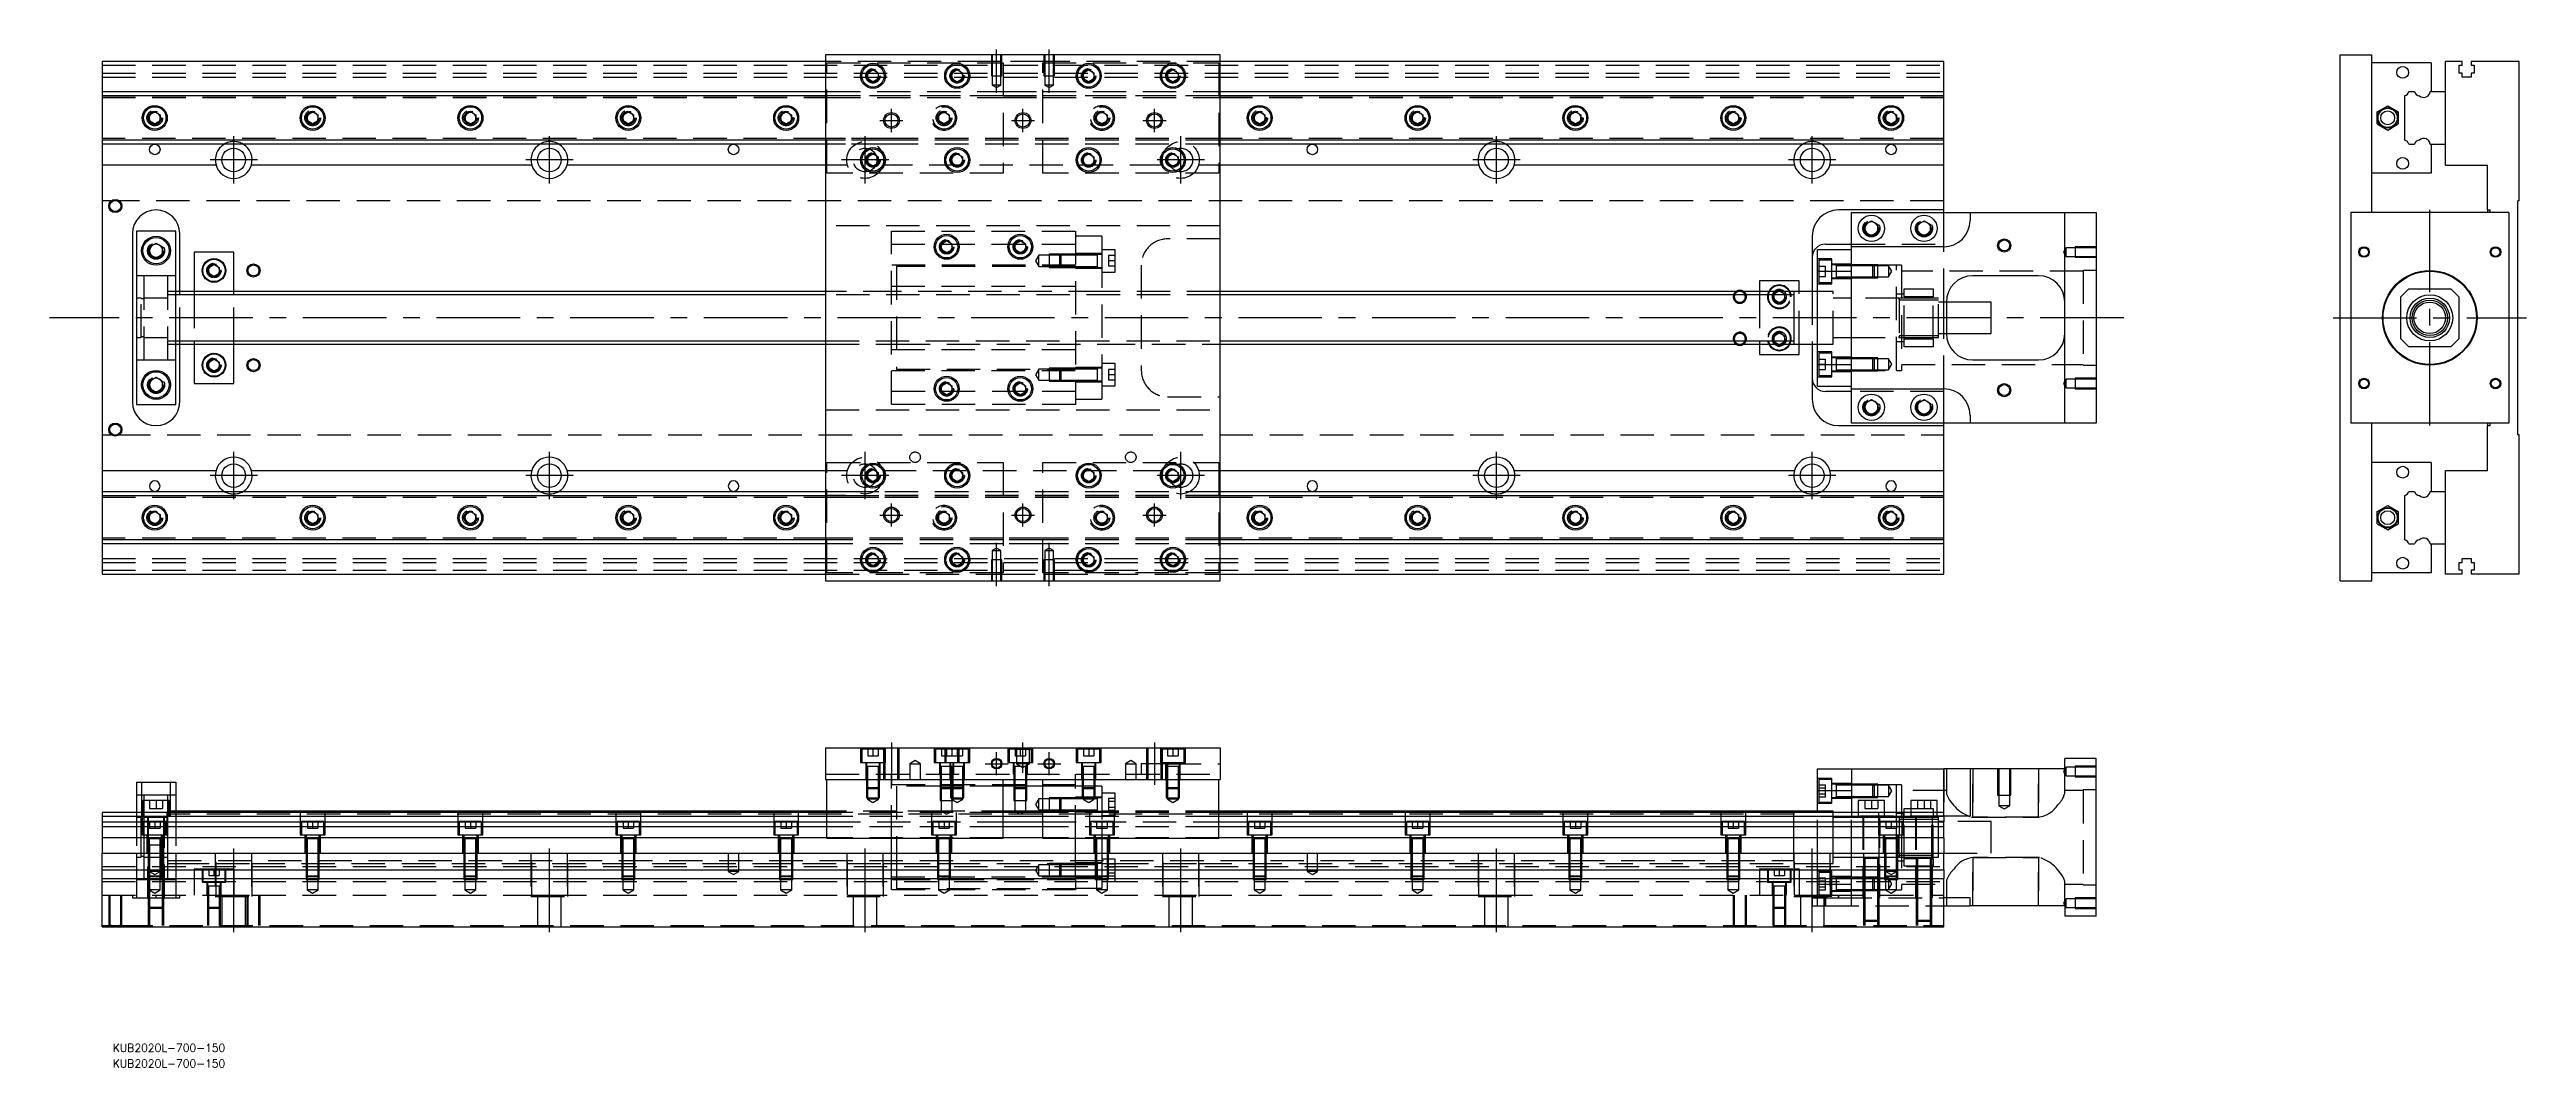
# Model space of a CAD drawing. Extents: x -20 to 921, y -285 to 102.
import ezdxf

# ---------------------------------------------------------------- set-up
doc = ezdxf.new("R2010")
doc.units = 0
doc.linetypes.add('CENTER', pattern=[50.8, 31.75, -6.35, 6.35, -6.35])
doc.linetypes.add('DASHED', pattern=[19.05, 12.7, -6.35])
doc.layers.get('0').update_dxf_attribs({"linetype": 'CONTINUOUS'})
doc.layers.add('CENTER', color=1, linetype='CENTER')
doc.styles.get("Standard").update_dxf_attribs({"font": 'txt.shx', "height": 3, "bigfont": 'bigfont.shx'})

# ---------------------------------------------------------------- blocks, each defined once
blk = doc.blocks.new('*U2')
at = {"color": 7, "linetype": 'CONTINUOUS'}
blk.add_text('KUB2020L-700-150', height=3, dxfattribs=at).set_placement((4, -285.04))
blk = doc.blocks.new('*U3')
at = {"color": 7, "linetype": 'CONTINUOUS'}
blk.add_text('KUB2020L-700-150', height=3, dxfattribs=at).set_placement((4, -279.08))

msp = doc.modelspace()

# ---------------------------------------------------------------- linework, layer by layer
at = {"color": 7, "linetype": 'CONTINUOUS'}
for p, q in [((0, 97.5), (0, 86)), ((275, 97.5), (0, 97.5)), ((425, 100), (275, 100)), ((275, 100), (275, -100)), ((291, 93.1547), (293, 94.309402)), ((293, 94.309402), (295, 93.1547)), ((323, 93.1547), (325, 94.309402)), ((325, 94.309402), (327, 93.1547)), ((373, 93.1547), (375, 94.309402)), ((375, 94.309402), (377, 93.1547)), ((405, 93.1547), (407, 94.309402)), ((407, 94.309402), (409, 93.1547)), ((425, -100), (425, 100)), ((700, 97.5), (425, 97.5)), ((700, 86), (700, 97.5)), ((850.75, -100), (850.75, 100)), ((850.75, 100), (862.75, 100)), ((862.75, 40), (862.75, 100)), ((885.25, 97), (862.75, 97)), ((885.25, 97), (885.25, 86)), ((890.75, 86), (890.75, 97.5)), ((897.05, 97.5), (890.75, 97.5)), ((895.9, 96), (897.05, 96)), ((895.9, 93), (895.9, 96)), ((897.05, 96), (897.05, 97.5)), ((900.45, 97.5), (900.45, 96)), ((918.75, 97.5), (900.45, 97.5)), ((900.45, 96), (901.6, 96)), ((901.6, 96), (901.6, 93)), ((918.75, 44.5), (918.75, 97.5)), ((0, 86), (0, 84.460392)), ((0, 86), (275, 86)), ((291, 90.8453), (291, 93.1547)), ((293, 89.690598), (291, 90.8453)), ((295, 90.8453), (293, 89.690598)), ((295, 93.1547), (295, 90.8453)), ((323, 90.8453), (323, 93.1547)), ((325, 89.690598), (323, 90.8453)), ((327, 90.8453), (325, 89.690598)), ((327, 93.1547), (327, 90.8453)), ((373, 90.8453), (373, 93.1547)), ((375, 89.690598), (373, 90.8453)), ((377, 90.8453), (375, 89.690598)), ((377, 93.1547), (377, 90.8453)), ((405, 90.8453), (405, 93.1547)), ((407, 89.690598), (405, 90.8453)), ((409, 90.8453), (407, 89.690598)), ((409, 93.1547), (409, 90.8453)), ((425, 86), (700, 86)), ((700, 84.460392), (700, 86)), ((876.789608, 86), (878.910392, 86)), ((884.931934, 86), (890.75, 86)), ((890.75, 66), (890.75, 86)), ((890.75, 66), (890.75, 86)), ((897.05, 93), (895.9, 93)), ((897.05, 91.5), (897.05, 93)), ((900.45, 91.5), (897.05, 91.5)), ((900.45, 93), (900.45, 91.5)), ((901.6, 93), (900.45, 93)), ((0, 84.460392), (275, 84.460392)), ((0, 84.460392), (0, 67.539608)), ((18, 77.1547), (20, 78.309402)), ((18, 74.8453), (18, 77.1547)), ((20, 78.309402), (22, 77.1547)), ((22, 77.1547), (22, 74.8453)), ((78, 77.1547), (80, 78.309402)), ((78, 74.8453), (78, 77.1547)), ((80, 78.309402), (82, 77.1547)), ((82, 77.1547), (82, 74.8453)), ((138, 77.1547), (140, 78.309402)), ((138, 74.8453), (138, 77.1547)), ((140, 78.309402), (142, 77.1547)), ((142, 77.1547), (142, 74.8453)), ((198, 77.1547), (200, 78.309402)), ((198, 74.8453), (198, 77.1547)), ((200, 78.309402), (202, 77.1547)), ((202, 77.1547), (202, 74.8453)), ((258, 77.1547), (260, 78.309402)), ((258, 74.8453), (258, 77.1547)), ((260, 78.309402), (262, 77.1547)), ((262, 77.1547), (262, 74.8453)), ((425, 84.460392), (700, 84.460392)), ((438, 77.1547), (440, 78.309402)), ((438, 74.8453), (438, 77.1547)), ((440, 78.309402), (442, 77.1547)), ((442, 77.1547), (442, 74.8453)), ((498, 77.1547), (500, 78.309402)), ((498, 74.8453), (498, 77.1547)), ((500, 78.309402), (502, 77.1547)), ((502, 77.1547), (502, 74.8453)), ((558, 77.1547), (560, 78.309402)), ((558, 74.8453), (558, 77.1547)), ((560, 78.309402), (562, 77.1547)), ((562, 77.1547), (562, 74.8453)), ((618, 77.1547), (620, 78.309402)), ((618, 74.8453), (618, 77.1547)), ((620, 78.309402), (622, 77.1547)), ((622, 77.1547), (622, 74.8453)), ((678, 77.1547), (680, 78.309402)), ((678, 74.8453), (678, 77.1547)), ((680, 78.309402), (682, 77.1547)), ((682, 77.1547), (682, 74.8453)), ((700, 67.539608), (700, 84.460392)), ((864.750002, 78.309401), (868.750002, 80.618802)), ((864.750002, 73.690599), (864.750002, 78.309401)), ((868.750002, 80.618802), (872.750002, 78.309401)), ((872.750002, 78.309401), (872.750002, 73.690599)), ((875.25, 67.539608), (875.25, 84.460392)), ((0, 67.539608), (0, 66)), ((275, 67.539608), (0, 67.539608)), ((275, 66), (0, 66)), ((0, 66), (0, 58)), ((20, 73.690598), (18, 74.8453)), ((22, 74.8453), (20, 73.690598)), ((80, 73.690598), (78, 74.8453)), ((82, 74.8453), (80, 73.690598)), ((140, 73.690598), (138, 74.8453)), ((142, 74.8453), (140, 73.690598)), ((200, 73.690598), (198, 74.8453)), ((202, 74.8453), (200, 73.690598)), ((260, 73.690598), (258, 74.8453)), ((262, 74.8453), (260, 73.690598)), ((700, 67.539608), (425, 67.539608)), ((700, 66), (425, 66)), ((440, 73.690598), (438, 74.8453)), ((442, 74.8453), (440, 73.690598)), ((500, 73.690598), (498, 74.8453)), ((502, 74.8453), (500, 73.690598)), ((560, 73.690598), (558, 74.8453)), ((562, 74.8453), (560, 73.690598)), ((620, 73.690598), (618, 74.8453)), ((622, 74.8453), (620, 73.690598)), ((680, 73.690598), (678, 74.8453)), ((682, 74.8453), (680, 73.690598)), ((700, 66), (700, 67.539608)), ((700, 58), (700, 66)), ((864.750002, 73.690599), (868.750002, 71.381198)), ((868.750002, 71.381198), (872.750002, 73.690599)), ((876.789608, 66), (878.910392, 66)), ((884.931934, 66), (890.75, 66)), ((885.25, 66), (885.25, 55)), ((890.75, 58), (890.75, 66)), ((43.291796, 58), (0, 58)), ((0, 58), (0, -58)), ((163.291796, 58), (56.708204, 58)), ((275, 58), (176.708204, 58)), ((291, 61.1547), (293, 62.309402)), ((291, 58.8453), (291, 61.1547)), ((293, 57.690598), (291, 58.8453)), ((293, 62.309402), (295, 61.1547)), ((295, 58.8453), (293, 57.690598)), ((295, 61.1547), (295, 58.8453)), ((323, 61.1547), (325, 62.309402)), ((323, 58.8453), (323, 61.1547)), ((325, 57.690598), (323, 58.8453)), ((325, 62.309402), (327, 61.1547)), ((327, 58.8453), (325, 57.690598)), ((327, 61.1547), (327, 58.8453)), ((373, 61.1547), (375, 62.309402)), ((373, 58.8453), (373, 61.1547)), ((375, 57.690598), (373, 58.8453)), ((375, 62.309402), (377, 61.1547)), ((377, 58.8453), (375, 57.690598)), ((377, 61.1547), (377, 58.8453)), ((405, 61.1547), (407, 62.309402)), ((405, 58.8453), (405, 61.1547)), ((407, 57.690598), (405, 58.8453)), ((407, 62.309402), (409, 61.1547)), ((409, 58.8453), (407, 57.690598)), ((409, 61.1547), (409, 58.8453)), ((523.291796, 58), (425, 58)), ((643.291796, 58), (536.708204, 58)), ((700, 58), (656.708204, 58)), ((700, 41), (700, 58)), ((890.75, 58), (906.75, 58)), ((906.75, 41), (906.75, 58)), ((885.25, 55), (862.75, 55)), ((700, 41), (660, 41)), ((665, 27), (665, 40)), ((665, 40), (710, 40)), ((700, 40), (700, 41)), ((710, 40), (710, 37)), ((710, 40), (746, 40)), ((746, -40), (746, 40)), ((746, 40), (758, 40)), ((758, 40), (758, -40)), ((854.75, 40), (854.75, -40)), ((914.75, 40), (854.75, 40)), ((906.75, 41), (907.75, 41)), ((906.75, 41), (906.75, 40)), ((907.75, 40), (907.75, 41)), ((914.75, 40), (914.75, -40)), ((918.75, 44.5), (918.25, 44.5)), ((918.25, -44.5), (918.25, 44.5)), ((11.5, 32), (11.5, -32)), ((28, 33), (13, 33)), ((13, 33), (13, -33)), ((18, 26.943376), (20.5, 28.386752)), ((20.5, 28.386752), (23, 26.943376)), ((28, -33), (28, 33)), ((29.5, 10), (29.5, 32)), ((319, 28.1547), (321, 29.309402)), ((321, 29.309402), (323, 28.1547)), ((347, 28.1547), (349, 29.309402)), ((349, 29.309402), (351, 28.1547)), ((650, 31), (650, 10)), ((670, 35.443376), (672.5, 36.886752)), ((670, 32.556624), (670, 35.443376)), ((672.5, 31.113248), (670, 32.556624)), ((672.5, 36.886752), (675, 35.443376)), ((675, 32.556624), (672.5, 31.113248)), ((675, 35.443376), (675, 32.556624)), ((690, 35.443376), (692.5, 36.886752)), ((690, 32.556624), (690, 35.443376)), ((692.5, 31.113248), (690, 32.556624)), ((692.5, 36.886752), (695, 35.443376)), ((695, 32.556624), (692.5, 31.113248)), ((695, 35.443376), (695, 32.556624)), ((18, 24.056624), (18, 26.943376)), ((20.5, 22.613248), (18, 24.056624)), ((23, 24.056624), (20.5, 22.613248)), ((23, 26.943376), (23, 24.056624)), ((50, 25), (35, 25)), ((35, 25), (35, 10)), ((40.5, 19.1547), (42.5, 20.309402)), ((40.5, 16.8453), (40.5, 19.1547)), ((42.5, 20.309402), (44.5, 19.1547)), ((44.5, 19.1547), (44.5, 16.8453)), ((50, 10), (50, 25)), ((319, 25.8453), (319, 28.1547)), ((321, 24.690598), (319, 25.8453)), ((323, 25.8453), (321, 24.690598)), ((323, 28.1547), (323, 25.8453)), ((347, 25.8453), (347, 28.1547)), ((349, 24.690598), (347, 25.8453)), ((351, 25.8453), (349, 24.690598)), ((351, 28.1547), (351, 25.8453)), ((652, 17.78342), (652, 26)), ((652, 26), (665, 26)), ((655, 28), (665, 28)), ((700, 27), (665, 27)), ((665, 17.78342), (665, 27)), ((275, 10), (28, 10)), ((42.5, 15.690598), (40.5, 16.8453)), ((44.5, 16.8453), (42.5, 15.690598)), ((643, 10), (425, 10)), ((630, 14), (630, 10)), ((645, 14), (630, 14)), ((636.964102, 10), (637.5, 10.309402)), ((637.5, 10.309402), (638.035898, 10)), ((643, 10), (642.995, 10)), ((643, 10), (643, -10)), ((652, 10), (643, 10)), ((643.005, 10), (643, 10)), ((645, 10), (645, 14)), ((652, -17.78342), (652, 17.78342)), ((652, 17.78342), (665, 17.78342)), ((665, -17.78342), (665, 17.78342)), ((665, -17.78342), (665, 17.78342)), ((736, 16), (711, 16)), ((876.75, 11), (873.75, 8)), ((876.75, 11), (892.75, 11)), ((895.75, 8), (892.75, 11)), ((701, 6), (701, -6)), ((718, 6), (701, 6)), ((718, -6), (718, 6)), ((873.75, -8), (873.75, 8)), ((895.75, 8), (895.75, -8)), ((701, -6), (718, -6)), ((873.75, -8), (876.75, -11)), ((892.75, -11), (895.75, -8)), ((28, -10), (275, -10)), ((29.5, -32), (29.5, -10)), ((35, -10), (35, -25)), ((40.5, -16.8453), (42.5, -15.690598)), ((40.5, -19.1547), (40.5, -16.8453)), ((42.5, -15.690598), (44.5, -16.8453)), ((44.5, -16.8453), (44.5, -19.1547)), ((50, -25), (50, -10)), ((425, -10), (643, -10)), ((630, -10), (630, -14)), ((630, -14), (645, -14)), ((637.5, -10.309402), (636.964102, -10)), ((638.035898, -10), (637.5, -10.309402)), ((642.995, -10), (643, -10)), ((643, -10), (652, -10)), ((643, -10), (643.005, -10)), ((645, -14), (645, -10)), ((650, -10), (650, -31)), ((652, -17.78342), (665, -17.78342)), ((652, -26), (652, -17.78342)), ((665, -27), (665, -17.78342)), ((711, -16), (736, -16)), ((892.75, -11), (876.75, -11)), ((18, -24.056624), (20.5, -22.613248)), ((18, -26.943376), (18, -24.056624)), ((20.5, -28.386752), (18, -26.943376)), ((20.5, -22.613248), (23, -24.056624)), ((23, -26.943376), (20.5, -28.386752)), ((23, -24.056624), (23, -26.943376)), ((35, -25), (50, -25)), ((42.5, -20.309402), (40.5, -19.1547)), ((44.5, -19.1547), (42.5, -20.309402)), ((319, -25.8453), (321, -24.690598)), ((319, -28.1547), (319, -25.8453)), ((321, -29.309402), (319, -28.1547)), ((321, -24.690598), (323, -25.8453)), ((323, -28.1547), (321, -29.309402)), ((323, -25.8453), (323, -28.1547)), ((347, -25.8453), (349, -24.690598)), ((347, -28.1547), (347, -25.8453)), ((349, -29.309402), (347, -28.1547)), ((349, -24.690598), (351, -25.8453)), ((351, -28.1547), (349, -29.309402)), ((351, -25.8453), (351, -28.1547)), ((378.4, -19.550636), (378.4, -19.15063)), ((378.4, -24.15064), (378.4, -23.750636)), ((652, -26), (665, -26)), ((665, -28), (655, -28)), ((665, -27), (700, -27)), ((665, -40), (665, -27)), ((857.85, -24.499994), (857.85, -24.500852)), ((857.85, -24.500852), (857.85, -24.9)), ((13, -33), (28, -33)), ((670, -32.556624), (672.5, -31.113248)), ((670, -35.443376), (670, -32.556624)), ((672.5, -36.886752), (670, -35.443376)), ((672.5, -31.113248), (675, -32.556624)), ((675, -35.443376), (672.5, -36.886752)), ((675, -32.556624), (675, -35.443376)), ((690, -32.556624), (692.5, -31.113248)), ((690, -35.443376), (690, -32.556624)), ((692.5, -36.886752), (690, -35.443376)), ((692.5, -31.113248), (695, -32.556624)), ((695, -35.443376), (692.5, -36.886752)), ((695, -32.556624), (695, -35.443376)), ((710, -37), (710, -40)), ((660, -41), (700, -41)), ((710, -40), (665, -40)), ((700, -41), (700, -40)), ((700, -58), (700, -41)), ((746, -40), (710, -40)), ((758, -40), (746, -40)), ((914.75, -40), (854.75, -40)), ((862.75, -100), (862.75, -40)), ((906.75, -40), (906.75, -41)), ((906.75, -58), (906.75, -41)), ((906.75, -41), (907.75, -41)), ((907.75, -41), (907.75, -40)), ((918.75, -44.5), (918.25, -44.5)), ((918.75, -97.5), (918.75, -44.5)), ((885.25, -55), (862.75, -55)), ((885.25, -55), (885.25, -66)), ((0, -58), (0, -66)), ((0, -58), (43.291796, -58)), ((56.708204, -58), (163.291796, -58)), ((176.708204, -58), (275, -58)), ((291, -58.8453), (293, -57.690598)), ((291, -61.1547), (291, -58.8453)), ((293, -62.309402), (291, -61.1547)), ((293, -57.690598), (295, -58.8453)), ((295, -61.1547), (293, -62.309402)), ((295, -58.8453), (295, -61.1547)), ((323, -58.8453), (325, -57.690598)), ((323, -61.1547), (323, -58.8453)), ((325, -62.309402), (323, -61.1547)), ((325, -57.690598), (327, -58.8453)), ((327, -61.1547), (325, -62.309402)), ((327, -58.8453), (327, -61.1547)), ((373, -58.8453), (375, -57.690598)), ((373, -61.1547), (373, -58.8453)), ((375, -62.309402), (373, -61.1547)), ((375, -57.690598), (377, -58.8453)), ((377, -61.1547), (375, -62.309402)), ((377, -58.8453), (377, -61.1547)), ((405, -58.8453), (407, -57.690598)), ((405, -61.1547), (405, -58.8453)), ((407, -62.309402), (405, -61.1547)), ((407, -57.690598), (409, -58.8453)), ((409, -61.1547), (407, -62.309402)), ((409, -58.8453), (409, -61.1547)), ((425, -58), (523.291796, -58)), ((536.708204, -58), (643.291796, -58)), ((656.708204, -58), (700, -58)), ((700, -66), (700, -58)), ((890.75, -66), (890.75, -58)), ((890.75, -58), (906.75, -58)), ((0, -66), (0, -67.539608)), ((0, -66), (275, -66)), ((0, -67.539608), (275, -67.539608)), ((0, -67.539608), (0, -84.460392)), ((18, -74.8453), (20, -73.690598)), ((18, -77.1547), (18, -74.8453)), ((20, -73.690598), (22, -74.8453)), ((22, -74.8453), (22, -77.1547)), ((78, -74.8453), (80, -73.690598)), ((78, -77.1547), (78, -74.8453)), ((80, -73.690598), (82, -74.8453)), ((82, -74.8453), (82, -77.1547)), ((138, -74.8453), (140, -73.690598)), ((138, -77.1547), (138, -74.8453)), ((140, -73.690598), (142, -74.8453)), ((142, -74.8453), (142, -77.1547)), ((198, -74.8453), (200, -73.690598)), ((198, -77.1547), (198, -74.8453)), ((200, -73.690598), (202, -74.8453)), ((202, -74.8453), (202, -77.1547)), ((258, -74.8453), (260, -73.690598)), ((258, -77.1547), (258, -74.8453)), ((260, -73.690598), (262, -74.8453)), ((262, -74.8453), (262, -77.1547)), ((425, -66), (700, -66)), ((425, -67.539608), (700, -67.539608)), ((438, -74.8453), (440, -73.690598)), ((438, -77.1547), (438, -74.8453)), ((440, -73.690598), (442, -74.8453)), ((442, -74.8453), (442, -77.1547)), ((498, -74.8453), (500, -73.690598)), ((498, -77.1547), (498, -74.8453)), ((500, -73.690598), (502, -74.8453)), ((502, -74.8453), (502, -77.1547)), ((558, -74.8453), (560, -73.690598)), ((558, -77.1547), (558, -74.8453)), ((560, -73.690598), (562, -74.8453)), ((562, -74.8453), (562, -77.1547)), ((618, -74.8453), (620, -73.690598)), ((618, -77.1547), (618, -74.8453)), ((620, -73.690598), (622, -74.8453)), ((622, -74.8453), (622, -77.1547)), ((678, -74.8453), (680, -73.690598)), ((678, -77.1547), (678, -74.8453)), ((680, -73.690598), (682, -74.8453)), ((682, -74.8453), (682, -77.1547)), ((700, -67.539608), (700, -66)), ((700, -84.460392), (700, -67.539608)), ((864.750002, -73.690599), (868.750002, -71.381198)), ((864.750002, -78.309401), (864.750002, -73.690599)), ((868.750002, -71.381198), (872.750002, -73.690599)), ((872.750002, -73.690599), (872.750002, -78.309401)), ((875.25, -84.460392), (875.25, -67.539608)), ((876.789608, -66), (878.910392, -66)), ((884.931934, -66), (890.75, -66)), ((890.75, -86), (890.75, -66)), ((890.75, -86), (890.75, -66)), ((0, -84.460392), (0, -86)), ((275, -84.460392), (0, -84.460392)), ((20, -78.309402), (18, -77.1547)), ((22, -77.1547), (20, -78.309402)), ((80, -78.309402), (78, -77.1547)), ((82, -77.1547), (80, -78.309402)), ((140, -78.309402), (138, -77.1547)), ((142, -77.1547), (140, -78.309402)), ((200, -78.309402), (198, -77.1547)), ((202, -77.1547), (200, -78.309402)), ((260, -78.309402), (258, -77.1547)), ((262, -77.1547), (260, -78.309402)), ((700, -84.460392), (425, -84.460392)), ((440, -78.309402), (438, -77.1547)), ((442, -77.1547), (440, -78.309402)), ((500, -78.309402), (498, -77.1547)), ((502, -77.1547), (500, -78.309402)), ((560, -78.309402), (558, -77.1547)), ((562, -77.1547), (560, -78.309402)), ((620, -78.309402), (618, -77.1547)), ((622, -77.1547), (620, -78.309402)), ((680, -78.309402), (678, -77.1547)), ((682, -77.1547), (680, -78.309402)), ((700, -86), (700, -84.460392)), ((864.750002, -78.309401), (868.750002, -80.618802)), ((868.750002, -80.618802), (872.750002, -78.309401)), ((275, -86), (0, -86)), ((0, -86), (0, -97.5)), ((291, -90.8453), (293, -89.690598)), ((291, -93.1547), (291, -90.8453)), ((293, -94.309402), (291, -93.1547)), ((293, -89.690598), (295, -90.8453)), ((295, -93.1547), (293, -94.309402)), ((295, -90.8453), (295, -93.1547)), ((323, -90.8453), (325, -89.690598)), ((323, -93.1547), (323, -90.8453)), ((325, -94.309402), (323, -93.1547)), ((325, -89.690598), (327, -90.8453)), ((327, -93.1547), (325, -94.309402)), ((327, -90.8453), (327, -93.1547)), ((373, -90.8453), (375, -89.690598)), ((373, -93.1547), (373, -90.8453)), ((375, -94.309402), (373, -93.1547)), ((375, -89.690598), (377, -90.8453)), ((377, -93.1547), (375, -94.309402)), ((377, -90.8453), (377, -93.1547)), ((405, -90.8453), (407, -89.690598)), ((405, -93.1547), (405, -90.8453)), ((407, -94.309402), (405, -93.1547)), ((407, -89.690598), (409, -90.8453)), ((409, -93.1547), (407, -94.309402)), ((409, -90.8453), (409, -93.1547)), ((700, -86), (425, -86)), ((700, -97.5), (700, -86)), ((876.789608, -86), (878.910392, -86)), ((884.931934, -86), (890.75, -86)), ((885.25, -86), (885.25, -97)), ((890.75, -97.5), (890.75, -86)), ((895.9, -93), (897.05, -93)), ((895.9, -96), (895.9, -93)), ((897.05, -91.5), (900.45, -91.5)), ((897.05, -93), (897.05, -91.5)), ((900.45, -91.5), (900.45, -93)), ((900.45, -93), (901.6, -93)), ((901.6, -93), (901.6, -96)), ((0, -97.5), (275, -97.5)), ((275, -100), (425, -100)), ((425, -97.5), (700, -97.5)), ((850.75, -100), (862.75, -100)), ((885.25, -97), (862.75, -97)), ((897.05, -97.5), (890.75, -97.5)), ((897.05, -96), (895.9, -96)), ((897.05, -97.5), (897.05, -96)), ((900.45, -96), (900.45, -97.5)), ((901.6, -96), (900.45, -96)), ((918.75, -97.5), (900.45, -97.5)), ((275, -163.53), (275, -175.53)), ((275, -163.53), (425, -163.53)), ((425, -163.53), (425, -175.53)), ((746, -171.53), (746, -167.53)), ((758, -167.53), (746, -167.53)), ((758, -227.53), (758, -167.53)), ((13, -176.53), (28, -176.53)), ((13, -176.53), (13, -188.03)), ((28, -176.53), (28, -188.03)), ((275, -175.53), (425, -175.53)), ((275.5, -198.03), (275.5, -175.53)), ((342.5, -198.03), (342.5, -175.53)), ((357.5, -198.03), (357.5, -175.53)), ((424.5, -198.03), (424.5, -175.53)), ((652, -171.53), (665, -171.53)), ((652, -179.74658), (652, -171.53)), ((659.1, -177.352326), (659.1, -177.353182)), ((665, -171.53), (700, -171.53)), ((665, -171.53), (665, -188.03)), ((700, -188.03), (700, -171.53)), ((710, -171.53), (700, -171.53)), ((710, -171.53), (710, -189.53)), ((746, -171.53), (710, -171.53)), ((0, -188.03), (0, -189.569608)), ((275.5, -188.03), (0, -188.03)), ((275.5, -187.53), (28, -187.53)), ((357.5, -188.03), (342.5, -188.03)), ((378.4, -182.93), (378.4, -182.529994)), ((378.4, -187.530006), (378.4, -187.13)), ((643, -187.53), (424.5, -187.53)), ((700, -188.03), (424.5, -188.03)), ((643, -187.53), (642.995, -187.53)), ((643, -187.529994), (643, -188.03)), ((643, -187.530502), (643, -187.53)), ((643.005, -187.53), (643, -187.53)), ((652, -187.53), (643, -187.53)), ((643, -188.027168), (643, -187.530502)), ((643, -188.03), (643, -188.78)), ((652, -179.74658), (665, -179.74658)), ((652, -188.03), (652, -179.74658)), ((659.1, -179.7023), (659.1, -179.98317)), ((659.1, -181.619328), (659.1, -182.352336)), ((677.5, -183.53), (667.5, -183.53)), ((667.5, -183.53), (667.5, -188.03)), ((677.5, -188.03), (677.5, -183.53)), ((697.5, -183.53), (687.5, -183.53)), ((687.5, -183.53), (687.5, -188.03)), ((697.5, -188.03), (697.5, -183.53)), ((700, -189.569608), (700, -188.03)), ((275.5, -189.569608), (0, -189.569608)), ((0, -189.569608), (0, -191.690392)), ((0, -191.690392), (275.5, -191.690392)), ((0, -191.690392), (0, -193.600532)), ((275.5, -193.600532), (0, -193.600532)), ((0, -193.600532), (0, -197.711934)), ((275.5, -197.711934), (0, -197.711934)), ((0, -197.711934), (0, -203.53)), ((357.5, -189.569608), (342.5, -189.569608)), ((342.5, -191.690392), (357.5, -191.690392)), ((357.5, -193.600532), (342.5, -193.600532)), ((357.5, -197.711934), (342.5, -197.711934)), ((700, -189.569608), (424.5, -189.569608)), ((424.5, -191.690392), (700, -191.690392)), ((700, -193.600532), (424.5, -193.600532)), ((700, -197.711934), (424.5, -197.711934)), ((683, -190.029994), (683, -190.78)), ((710, -189.53), (700, -189.53)), ((700, -189.569608), (700, -191.690392)), ((700, -193.600532), (700, -191.690392)), ((700, -197.711934), (700, -193.600532)), ((700, -197.711934), (700, -203.53)), ((0, -203.53), (700, -203.53)), ((0, -209.83), (0, -203.53)), ((17.9, -200.53), (17.499994, -200.53)), ((22.5, -200.53), (22.1, -200.53)), ((23.500006, -200.53), (22.5, -200.53)), ((342.5, -198.03), (275.5, -198.03)), ((424.5, -198.03), (357.5, -198.03)), ((700, -209.83), (700, -203.53)), ((0, -209.83), (700, -209.83)), ((0, -213.23), (0, -209.83)), ((0, -231.53), (0, -213.23)), ((0, -213.23), (700, -213.23)), ((378.4, -209.879968), (378.4, -209.83)), ((378.4, -212.530006), (378.4, -212.529148)), ((659.1, -212.707664), (659.1, -212.708522)), ((659.1, -212.708522), (659.1, -213.23)), ((659.1, -215.057638), (659.1, -215.33851)), ((700, -209.83), (700, -213.23)), ((700, -231.53), (700, -213.23)), ((659.1, -216.974666), (659.1, -217.707674)), ((710, -220.53), (700, -220.53)), ((700, -223.53), (710, -223.53)), ((710, -223.53), (710, -220.53)), ((746, -223.53), (710, -223.53)), ((746, -223.53), (746, -227.53)), ((0, -231.53), (700, -231.53)), ((758, -227.53), (746, -227.53))]:
    msp.add_line(p, q, dxfattribs=at)
at = {"color": 3, "linetype": 'DASHED'}
for p, q in [((0, 96), (700, 96)), ((338.000006, 97.5), (275, 97.5)), ((275.5, 97), (342.5, 97)), ((275.5, 55), (275.5, 97)), ((338.000006, 100), (338.000006, 92)), ((341.999994, 97.5), (338.000006, 97.5)), ((338.35, 100), (338.35, 92)), ((341.65, 92), (341.65, 100)), ((341.999994, 92), (341.999994, 100)), ((358.000006, 97.5), (341.999994, 97.5)), ((342.5, 97), (342.5, 55)), ((357.5, 55), (357.5, 97)), ((357.5, 97), (424.5, 97)), ((358.000006, 100), (358.000006, 92)), ((361.999994, 97.5), (358.000006, 97.5)), ((358.35, 100), (358.35, 92)), ((361.65, 92), (361.65, 100)), ((361.999994, 92), (361.999994, 100)), ((425, 97.5), (361.999994, 97.5)), ((424.5, 97), (424.5, 55)), ((0, 93), (700, 93)), ((0, 91.5), (700, 91.5)), ((275, 86), (275.5, 86)), ((275.5, 86), (342.5, 86)), ((290.5, 92), (290.512884, 92.253488)), ((327.483582, 92.286038), (327.5, 92)), ((338.000006, 92), (341.999994, 92)), ((338.35, 92), (338.35, 88.5)), ((341.65, 88.5), (338.35, 88.5)), ((338.35, 88.5), (340, 87.547372)), ((340, 87.547372), (341.65, 88.5)), ((341.65, 88.5), (341.65, 92)), ((342.5, 86), (357.5, 86)), ((357.5, 86), (424.5, 86)), ((358.000006, 92), (361.999994, 92)), ((358.35, 92), (358.35, 88.5)), ((361.65, 88.5), (358.35, 88.5)), ((358.35, 88.5), (360, 87.547372)), ((360, 87.547372), (361.65, 88.5)), ((361.65, 88.5), (361.65, 92)), ((372.5, 92), (372.518502, 92.303588)), ((404.5, 92), (404.512884, 92.253488)), ((424.5, 86), (425, 86)), ((0, 84.403994), (275.5, 84.403994)), ((0, 83.8), (275.5, 83.8)), ((22.483582, 76.286038), (22.5, 76)), ((77.5, 76), (77.534018, 76.411016)), ((137.5, 76), (137.534018, 76.411016)), ((197.5, 76), (197.534018, 76.411016)), ((262.483582, 76.286038), (262.5, 76)), ((275, 84.460392), (275.5, 84.460392)), ((275.5, 84.460392), (342.5, 84.460392)), ((342.5, 84.403994), (275.5, 84.403994)), ((275.5, 83.8), (342.5, 83.8)), ((317.5, 76), (317.534018, 76.411016)), ((318, 77.1547), (320, 78.309402)), ((318, 74.8453), (318, 77.1547)), ((320, 78.309402), (322, 77.1547)), ((322, 77.1547), (322, 74.8453)), ((342.5, 84.460392), (357.5, 84.460392)), ((342.5, 84.403994), (357.5, 84.403994)), ((342.5, 83.8), (357.5, 83.8)), ((357.5, 84.460392), (424.5, 84.460392)), ((424.5, 84.403994), (357.5, 84.403994)), ((357.5, 83.8), (424.5, 83.8)), ((377.5, 76), (377.534018, 76.411016)), ((378, 77.1547), (380, 78.309402)), ((378, 74.8453), (378, 77.1547)), ((380, 78.309402), (382, 77.1547)), ((382, 77.1547), (382, 74.8453)), ((424.5, 84.460392), (425, 84.460392)), ((424.5, 84.403994), (700, 84.403994)), ((424.5, 83.8), (700, 83.8)), ((442.483582, 76.286038), (442.5, 76)), ((502.483582, 76.286038), (502.5, 76)), ((562.483582, 76.286038), (562.5, 76)), ((622.483582, 76.286038), (622.5, 76)), ((677.5, 76), (677.534018, 76.411016)), ((275.5, 68.2), (0, 68.2)), ((275.5, 67.596006), (0, 67.596006)), ((275.5, 67.539608), (275, 67.539608)), ((275.5, 66), (275, 66)), ((282.5, 68.2), (275.5, 68.2)), ((282.5, 67.596006), (275.5, 67.596006)), ((282.5, 67.539608), (275.5, 67.539608)), ((282.5, 66), (275.5, 66)), ((297.5, 68.2), (282.5, 68.2)), ((297.5, 67.596006), (282.5, 67.596006)), ((297.5, 67.539608), (282.5, 67.539608)), ((297.5, 66), (282.5, 66)), ((424.5, 68.2), (297.5, 68.2)), ((424.5, 67.596006), (297.5, 67.596006)), ((424.5, 67.539608), (297.5, 67.539608)), ((424.5, 66), (297.5, 66)), ((320, 73.690598), (318, 74.8453)), ((322, 74.8453), (320, 73.690598)), ((380, 73.690598), (378, 74.8453)), ((382, 74.8453), (380, 73.690598)), ((700, 68.2), (424.5, 68.2)), ((700, 67.596006), (424.5, 67.596006)), ((425, 67.539608), (424.5, 67.539608)), ((425, 66), (424.5, 66)), ((275.5, 58), (275, 58)), ((283.291796, 58), (275.5, 58)), ((290.5, 60), (290.512884, 60.253488)), ((403.291796, 58), (296.708204, 58)), ((322.5, 60), (322.512884, 60.253488)), ((372.5, 60), (372.518502, 60.303588)), ((404.5, 60), (404.512884, 60.253488)), ((424.5, 58), (416.708204, 58)), ((425, 58), (424.5, 58)), ((342.5, 55), (275.5, 55)), ((424.5, 55), (357.5, 55)), ((4.359688, 44.5), (0, 44.5)), ((700, 44.5), (5.640312, 44.5)), ((700, 28), (700, 40)), ((425, 35), (275, 35)), ((300, -33), (300, 33)), ((300, 33), (370, 33)), ((370, 33), (370, -33)), ((380, 31), (370, 31)), ((380, 31), (380, 24.098756)), ((425, 30), (405, 30)), ((675.477798, 34.364306), (675.5, 34)), ((695.477798, 34.364306), (695.5, 34)), ((17.5, 25.5), (17.520026, 25.846056)), ((300, 28), (370, 28)), ((370, 20), (300, 20)), ((302, 19.5), (302, -19.5)), ((370, 19.5), (302, 19.5)), ((318.5, 27), (318.518502, 27.303588)), ((351.483582, 27.286038), (351.5, 27)), ((356, 23.750636), (354.787564, 21.650636)), ((354.787564, 21.650636), (356, 19.550636)), ((356, 19.550636), (356, 23.750636)), ((360, 23.750636), (356, 23.750636)), ((356, 19.550636), (360, 19.550636)), ((360, 24.15063), (360, 19.15064)), ((364.39998, 24.15063), (360, 24.15063)), ((363.99998, 23.750636), (360, 23.750636)), ((360, 19.550636), (363.99998, 19.550636)), ((360, 19.15064), (364.39998, 19.15064)), ((364.4, 24.150636), (364, 23.750636)), ((364, 19.550636), (364, 23.750636)), ((370, 23.750636), (364, 23.750636)), ((364, 19.550636), (364.4, 19.150636)), ((364, 19.550636), (370, 19.550636)), ((364.4, 24.150636), (364.4, 19.150636)), ((370, 24.150636), (364.4, 24.150636)), ((370, 24.15063), (364.4, 24.15063)), ((364.4, 19.15064), (370, 19.15064)), ((364.4, 19.150636), (370, 19.150636)), ((380, 24.400636), (370, 24.400636)), ((380, 24.098756), (370, 24.098756)), ((370, 18.900636), (380, 18.900636)), ((378.405, 24.150636), (370.00002, 24.150636)), ((378.4, 23.750636), (370.00002, 23.750636)), ((370.00002, 19.550636), (378.4, 19.550636)), ((370.00002, 19.150636), (378.405, 19.150636)), ((380, 24.150636), (378.395, 24.150636)), ((378.395, 19.150636), (380, 19.150636)), ((378.4, 23.893236), (378.4, 24.150636)), ((378.4, 24.150636), (378.4, 23.893186)), ((378.4, 19.408084), (378.4, 23.893236)), ((378.4, 19.408102), (378.4, 19.150636)), ((378.4, 19.150636), (378.4, 19.408084)), ((385, 25.900636), (380, 25.900636)), ((380, 24.098756), (380, -24.098756)), ((382.5, 23.650636), (382.5, 21.650636)), ((385, 23.650636), (382.5, 23.650636)), ((382.5, 21.650636), (382.5, 19.650636)), ((385, 21.650636), (382.5, 21.650636)), ((385, 19.650636), (382.5, 19.650636)), ((385, 17.400636), (385, 25.900636)), ((395, 20), (395, -20)), ((657.5, 22.42767), (652, 22.42767)), ((652.5, 21.92767), (652.5, 13.42767)), ((657.5, 21.92767), (652.5, 21.92767)), ((652.5, 19.67767), (655, 19.67767)), ((655, 17.67767), (655, 19.67767)), ((657.5, 12.92767), (657.5, 22.42767)), ((665, 20.42767), (657.5, 20.42767)), ((659.1, 20.17767), (657.5, 20.17767)), ((659.1, 20.17767), (659.095, 20.17767)), ((659.1, 20.17767), (659.1, 19.92022)), ((659.1, 19.920202), (659.1, 20.17767)), ((664.99998, 20.17767), (659.1, 20.17767)), ((659.105, 20.17767), (659.1, 20.17767)), ((659.1, 19.92022), (659.1, 15.435068)), ((664.99998, 19.77767), (659.1, 19.77767)), ((665, 28), (700, 28)), ((665, 17.78342), (665, 26)), ((673.1, 20.17767), (665, 20.17767)), ((673.1, 20.177664), (665, 20.177664)), ((682, 20), (665, 20)), ((673.5, 19.77767), (665, 19.77767)), ((673.1, 15.17767), (673.1, 20.17767)), ((673.5, 19.77767), (673.1, 20.17767)), ((675, 20.177664), (673.10002, 20.177664)), ((673.5, 19.77767), (673.5, 15.57767)), ((675, 19.77767), (673.50002, 19.77767)), ((675, 15.177674), (675, 20.177664)), ((679, 19.77767), (675, 19.77767)), ((679, 19.77767), (679, 15.57767)), ((680.212436, 17.67767), (679, 19.77767)), ((682, -20), (682, 20)), ((684, 20), (682, 20)), ((684, 20), (684, -20)), ((700, 27), (700, 28)), ((700, 6), (700, 27)), ((746.5, 26.65), (745.547372, 25)), ((745.547372, 25), (746.5, 23.35)), ((746.5, 23.35), (746.5, 26.65)), ((750, 26.65), (746.5, 26.65)), ((746.5, 23.35), (750, 23.35)), ((750, 26.999994), (750, 23.000006)), ((758, 26.999994), (750, 26.999994)), ((758, 26.65), (750, 26.65)), ((750, 23.35), (758, 23.35)), ((750, 23.000006), (758, 23.000006)), ((16, 16), (13, 16)), ((16, -16), (16, 16)), ((25, 16), (16, 16)), ((25, -16), (25, 16)), ((28, 16), (25, 16)), ((28, 10), (25, 10)), ((29.5, 8.75), (29.5, 10)), ((35, 10), (35, 8.75)), ((44.983582, 18.286038), (45, 18)), ((50, 8.75), (50, 10)), ((301.99998, 10), (275, 10)), ((300, 12), (370, 12)), ((380, 10), (302, 10)), ((380, 17.400636), (385, 17.400636)), ((425, 10), (380.00002, 10)), ((630, 10), (630, 8.75)), ((635.5, 9.1547), (636.964102, 10)), ((638.035898, 10), (639.5, 9.1547)), ((645, -10), (645, 10)), ((650, 10), (650, -10)), ((652, 12.92767), (657.5, 12.92767)), ((658, 10), (652, 10)), ((652.5, 17.67767), (655, 17.67767)), ((652.5, 15.67767), (655, 15.67767)), ((652.5, 13.42767), (657.5, 13.42767)), ((655, 15.67767), (655, 17.67767)), ((657.5, 15.17767), (659.1, 15.17767)), ((657.5, 14.92767), (665, 14.92767)), ((658, -10), (658, 10)), ((659.095, 15.17767), (659.1, 15.17767)), ((659.1, 15.57767), (664.99998, 15.57767)), ((659.1, 15.17767), (659.1, 15.435118)), ((659.1, 15.435068), (659.1, 15.17767)), ((659.1, 15.17767), (664.99998, 15.17767)), ((659.1, 15.17767), (659.105, 15.17767)), ((665, 15.57767), (673.5, 15.57767)), ((665, 15.177674), (673.1, 15.177674)), ((665, 15.17767), (673.1, 15.17767)), ((673.1, 15.17767), (673.5, 15.57767)), ((673.10002, 15.177674), (675, 15.177674)), ((673.50002, 15.57767), (675, 15.57767)), ((675, 15.57767), (679, 15.57767)), ((679, 15.57767), (680.212436, 17.67767)), ((753, 17.75), (684, 17.75)), ((685, 11), (696, 11)), ((685, 8), (685, 11)), ((696, 11), (696, 8)), ((753, 18), (753, -18)), ((758, 18), (753, 18)), ((14.85, 7.5), (13, 7.5)), ((14.85, -7.5), (14.85, 7.5)), ((16, 7.15), (14.85, 7.15)), ((25, 7.5), (16, 7.5)), ((28, 8.75), (25, 8.75)), ((29.5, -8.75), (29.5, 8.75)), ((35, 8.75), (35, -8.75)), ((50, -8.75), (50, 8.75)), ((425, 8.75), (275, 8.75)), ((630, 8.75), (630, -8.75)), ((635, 8), (635.018502, 8.303588)), ((635.5, 8.75), (635.5, 9.1547)), ((635.5, 6.8453), (635.5, 8.75)), ((637.5, 5.690598), (635.5, 6.8453)), ((639.5, 6.8453), (637.5, 5.690598)), ((639.5, 9.1547), (639.5, 8.75)), ((639.5, 8.75), (639.5, 6.8453)), ((665, 7.5), (658, 7.5)), ((683.005, 7.5), (665, 7.5)), ((685, 9), (682, 9)), ((696, 7.5), (682.995, 7.5)), ((683, 6.950984), (683, 7.5)), ((683, 7.5), (683, 6.951128)), ((683, 6.951128), (683, -6.950984)), ((696, 6.75), (683, 6.75)), ((696, 8), (685, 8)), ((685, -8), (685, 8)), ((696, -8), (696, 8)), ((698, 7.5), (696, 7.5)), ((698, 6.75), (696, 6.75)), ((698, -7.5), (698, 7.5)), ((701, 6), (698, 6)), ((700, -6), (700, 6)), ((13, -7.5), (14.85, -7.5)), ((14.85, -7.15), (16, -7.15)), ((16, -7.5), (25, -7.5)), ((25, -8.75), (28, -8.75)), ((29.5, -10), (29.5, -8.75)), ((35, -8.75), (35, -10)), ((50, -10), (50, -8.75)), ((275, -8.75), (425, -8.75)), ((630, -8.75), (630, -10)), ((635, -8), (635.018502, -7.696412)), ((635.5, -6.8453), (637.5, -5.690598)), ((635.5, -8.75), (635.5, -6.8453)), ((635.5, -9.1547), (635.5, -8.75)), ((636.964102, -10), (635.5, -9.1547)), ((637.5, -5.690598), (639.5, -6.8453)), ((639.5, -9.1547), (638.035898, -10)), ((639.5, -6.8453), (639.5, -8.75)), ((639.5, -8.75), (639.5, -9.1547)), ((658, -7.5), (665, -7.5)), ((665, -7.5), (683.005, -7.5)), ((682, -9), (685, -9)), ((682.995, -7.5), (696, -7.5)), ((683, -6.75), (696, -6.75)), ((683, -7.499332), (683, -6.950962)), ((683, -6.950984), (683, -7.5)), ((683, -7.5), (683, -7.499332)), ((685, -8), (696, -8)), ((685, -11), (685, -8)), ((696, -6.75), (698, -6.75)), ((696, -7.5), (698, -7.5)), ((696, -8), (696, -11)), ((698, -6), (701, -6)), ((700, -27), (700, -6)), ((13, -16), (16, -16)), ((16, -16), (25, -16)), ((25, -10), (28, -10)), ((25, -16), (28, -16)), ((44.983582, -17.713962), (45, -18)), ((275, -10), (301.99998, -10)), ((300, -12), (370, -12)), ((302, -10), (380, -10)), ((385, -17.400636), (380, -17.400636)), ((380.00002, -10), (425, -10)), ((385, -25.900636), (385, -17.400636)), ((643, -9.999498), (643, -10)), ((652, -10), (658, -10)), ((657.5, -12.92767), (652, -12.92767)), ((652.5, -13.42767), (652.5, -21.92767)), ((657.5, -13.42767), (652.5, -13.42767)), ((652.5, -15.67767), (655, -15.67767)), ((652.5, -17.67767), (655, -17.67767)), ((655, -17.67767), (655, -15.67767)), ((655, -19.67767), (655, -17.67767)), ((657.5, -22.42767), (657.5, -12.92767)), ((665, -14.92767), (657.5, -14.92767)), ((659.1, -15.17767), (657.5, -15.17767)), ((659.1, -15.17767), (659.095, -15.17767)), ((659.1, -15.17767), (659.1, -15.435118)), ((659.105, -15.17767), (659.1, -15.17767)), ((664.99998, -15.17767), (659.1, -15.17767)), ((659.1, -15.435118), (659.1, -19.920272)), ((664.99998, -15.57767), (659.1, -15.57767)), ((673.1, -15.17767), (665, -15.17767)), ((673.1, -15.177674), (665, -15.177674)), ((673.5, -15.57767), (665, -15.57767)), ((665, -26), (665, -17.78342)), ((673.1, -20.17767), (673.1, -15.17767)), ((673.5, -15.57767), (673.1, -15.17767)), ((675, -15.177674), (673.10002, -15.177674)), ((673.5, -15.57767), (673.5, -19.77767)), ((675, -15.57767), (673.50002, -15.57767)), ((675, -20.177664), (675, -15.177674)), ((679, -15.57767), (675, -15.57767)), ((679, -15.57767), (679, -19.77767)), ((680.212436, -17.67767), (679, -15.57767)), ((679, -19.77767), (680.212436, -17.67767)), ((684, -17.75), (753, -17.75)), ((696, -11), (685, -11)), ((753, -18), (758, -18)), ((17.5, -25.5), (17.520026, -25.153944)), ((300, -20), (370, -20)), ((370, -28), (300, -28)), ((302, -19.5), (370, -19.5)), ((323.483582, -26.713962), (323.5, -27)), ((351.483582, -26.713962), (351.5, -27)), ((356, -19.550636), (354.787564, -21.650636)), ((354.787564, -21.650636), (356, -23.750636)), ((356, -23.750636), (356, -19.550636)), ((360, -19.550636), (356, -19.550636)), ((356, -23.750636), (360, -23.750636)), ((360, -19.15064), (360, -24.15063)), ((364.39998, -19.15064), (360, -19.15064)), ((363.99998, -19.550636), (360, -19.550636)), ((360, -23.750636), (363.99998, -23.750636)), ((360, -24.15063), (364.39998, -24.15063)), ((364.4, -19.150636), (364, -19.550636)), ((364, -23.750636), (364, -19.550636)), ((370, -19.550636), (364, -19.550636)), ((364, -23.750636), (364.4, -24.150636)), ((364, -23.750636), (370, -23.750636)), ((364.4, -19.150636), (364.4, -24.150636)), ((370, -19.150636), (364.4, -19.150636)), ((370, -19.15064), (364.4, -19.15064)), ((364.4, -24.15063), (370, -24.15063)), ((364.4, -24.150636), (370, -24.150636)), ((380, -18.900636), (370, -18.900636)), ((380, -24.098756), (370, -24.098756)), ((380, -24.098756), (370, -24.098756)), ((370, -24.400636), (380, -24.400636)), ((378.405, -19.150636), (370.00002, -19.150636)), ((378.4, -19.550636), (370.00002, -19.550636)), ((370.00002, -23.750636), (378.4, -23.750636)), ((370.00002, -24.150636), (378.405, -24.150636)), ((380, -19.150636), (378.395, -19.150636)), ((378.395, -24.150636), (380, -24.150636)), ((378.4, -19.408034), (378.4, -19.150636)), ((378.4, -19.150636), (378.4, -19.408084)), ((378.4, -23.893186), (378.4, -19.408034)), ((378.4, -23.893168), (378.4, -24.150636)), ((378.4, -24.150636), (378.4, -23.893186)), ((380, -24.098756), (380, -31)), ((380, -25.900636), (385, -25.900636)), ((382.5, -19.650636), (382.5, -21.650636)), ((385, -19.650636), (382.5, -19.650636)), ((382.5, -21.650636), (382.5, -23.650636)), ((385, -21.650636), (382.5, -21.650636)), ((385, -23.650636), (382.5, -23.650636)), ((652, -22.42767), (657.5, -22.42767)), ((652.5, -19.67767), (655, -19.67767)), ((652.5, -21.92767), (657.5, -21.92767)), ((657.5, -20.17767), (659.1, -20.17767)), ((657.5, -20.42767), (665, -20.42767)), ((659.095, -20.17767), (659.1, -20.17767)), ((659.1, -19.77767), (664.99998, -19.77767)), ((659.1, -19.920272), (659.1, -20.17767)), ((659.1, -20.17767), (659.105, -20.17767)), ((659.1, -20.17767), (664.99998, -20.17767)), ((665, -19.77767), (673.5, -19.77767)), ((665, -20), (682, -20)), ((665, -20.177664), (673.1, -20.177664)), ((665, -20.17767), (673.1, -20.17767)), ((700, -28), (665, -28)), ((673.1, -20.17767), (673.5, -19.77767)), ((673.10002, -20.177664), (675, -20.177664)), ((673.50002, -19.77767), (675, -19.77767)), ((675, -19.77767), (679, -19.77767)), ((682, -20), (684, -20)), ((700, -28), (700, -27)), ((700, -40), (700, -28)), ((746.5, -23.35), (745.547372, -25)), ((745.547372, -25), (746.5, -26.65)), ((746.5, -26.65), (746.5, -23.35)), ((750, -23.35), (746.5, -23.35)), ((746.5, -26.65), (750, -26.65)), ((750, -23.000006), (750, -26.999994)), ((758, -23.000006), (750, -23.000006)), ((758, -23.35), (750, -23.35)), ((750, -26.65), (758, -26.65)), ((750, -26.999994), (758, -26.999994)), ((275, -35), (425, -35)), ((370, -33), (300, -33)), ((370, -31), (380, -31)), ((405, -30), (425, -30)), ((669.5, -34), (669.520026, -33.653944)), ((695.477798, -33.635694), (695.5, -34)), ((0, -44.5), (4.359688, -44.5)), ((5.640312, -44.5), (700, -44.5)), ((275.5, -55), (342.5, -55)), ((275.5, -97), (275.5, -55)), ((342.5, -55), (342.5, -97)), ((357.5, -97), (357.5, -55)), ((357.5, -55), (424.5, -55)), ((424.5, -55), (424.5, -97)), ((275, -58), (275.5, -58)), ((275.5, -58), (283.291796, -58)), ((290.5, -60), (290.512884, -59.746512)), ((296.708204, -58), (403.291796, -58)), ((327.483582, -59.713962), (327.5, -60)), ((372.5, -60), (372.518502, -59.696412)), ((402.691578, -58), (403.25, -58)), ((409.483582, -59.713962), (409.5, -60)), ((416.708204, -58), (424.5, -58)), ((424.5, -58), (425, -58)), ((0, -67.596006), (275.5, -67.596006)), ((0, -68.2), (275.5, -68.2)), ((275, -66), (275.5, -66)), ((275, -67.539608), (275.5, -67.539608)), ((275.5, -66), (282.5, -66)), ((275.5, -67.539608), (282.5, -67.539608)), ((282.5, -67.596006), (275.5, -67.596006)), ((275.5, -68.2), (282.5, -68.2)), ((282.5, -66), (297.5, -66)), ((282.5, -67.539608), (297.5, -67.539608)), ((282.5, -67.596006), (297.5, -67.596006)), ((282.5, -68.2), (297.5, -68.2)), ((297.5, -66), (424.5, -66)), ((297.5, -67.539608), (424.5, -67.539608)), ((424.5, -67.596006), (297.5, -67.596006)), ((297.5, -68.2), (424.5, -68.2)), ((318, -74.8453), (320, -73.690598)), ((318, -77.1547), (318, -74.8453)), ((320, -73.690598), (322, -74.8453)), ((322, -74.8453), (322, -77.1547)), ((378, -74.8453), (380, -73.690598)), ((378, -77.1547), (378, -74.8453)), ((380, -73.690598), (382, -74.8453)), ((382, -74.8453), (382, -77.1547)), ((424.5, -66), (425, -66)), ((424.5, -67.539608), (425, -67.539608)), ((424.5, -67.596006), (700, -67.596006)), ((424.5, -68.2), (700, -68.2)), ((275.5, -83.8), (0, -83.8)), ((275.5, -84.403994), (0, -84.403994)), ((17.5, -76), (17.534018, -75.588984)), ((77.5, -76), (77.534018, -75.588984)), ((137.5, -76), (137.534018, -75.588984)), ((197.5, -76), (197.534018, -75.588984)), ((257.5, -76), (257.534018, -75.588984)), ((275.5, -84.460392), (275, -84.460392)), ((342.5, -83.8), (275.5, -83.8)), ((342.5, -84.403994), (275.5, -84.403994)), ((342.5, -84.460392), (275.5, -84.460392)), ((317.5, -76), (317.534018, -75.588984)), ((320, -78.309402), (318, -77.1547)), ((322, -77.1547), (320, -78.309402)), ((357.5, -83.8), (342.5, -83.8)), ((357.5, -84.403994), (342.5, -84.403994)), ((357.5, -84.460392), (342.5, -84.460392)), ((424.5, -83.8), (357.5, -83.8)), ((424.5, -84.403994), (357.5, -84.403994)), ((424.5, -84.460392), (357.5, -84.460392)), ((377.5, -76), (377.534018, -75.588984)), ((380, -78.309402), (378, -77.1547)), ((382, -77.1547), (380, -78.309402)), ((700, -83.8), (424.5, -83.8)), ((700, -84.403994), (424.5, -84.403994)), ((425, -84.460392), (424.5, -84.460392)), ((437.5, -76), (437.534018, -75.588984)), ((502.483582, -75.713962), (502.5, -76)), ((562.483582, -75.713962), (562.5, -76)), ((622.483582, -75.713962), (622.5, -76)), ((677.5, -76), (677.534018, -75.588984)), ((0, -91.5), (700, -91.5)), ((0, -93), (700, -93)), ((275.5, -86), (275, -86)), ((342.5, -86), (275.5, -86)), ((290.5, -92), (290.512884, -91.746512)), ((327.483582, -91.713962), (327.5, -92)), ((341.999994, -92), (338.000006, -92)), ((338.000006, -92), (338.000006, -100)), ((340, -87.547372), (338.35, -88.5)), ((338.35, -88.5), (341.65, -88.5)), ((338.35, -88.5), (338.35, -92)), ((338.35, -92), (338.35, -100)), ((341.65, -88.5), (340, -87.547372)), ((341.65, -92), (341.65, -88.5)), ((341.65, -100), (341.65, -92)), ((341.999994, -100), (341.999994, -92)), ((357.5, -86), (342.5, -86)), ((424.5, -86), (357.5, -86)), ((361.999994, -92), (358.000006, -92)), ((358.000006, -92), (358.000006, -100)), ((360, -87.547372), (358.35, -88.5)), ((358.35, -88.5), (361.65, -88.5)), ((358.35, -88.5), (358.35, -92)), ((358.35, -92), (358.35, -100)), ((361.65, -88.5), (360, -87.547372)), ((361.65, -92), (361.65, -88.5)), ((361.65, -100), (361.65, -92)), ((361.999994, -100), (361.999994, -92)), ((372.5, -92), (372.518502, -91.696412)), ((409.483582, -91.713962), (409.5, -92)), ((425, -86), (424.5, -86)), ((0, -96), (700, -96)), ((275, -97.5), (338.000006, -97.5)), ((342.5, -97), (275.5, -97)), ((338.000006, -97.5), (341.999994, -97.5)), ((341.999994, -97.5), (358.000006, -97.5)), ((424.5, -97), (357.5, -97)), ((358.000006, -97.5), (361.999994, -97.5)), ((361.999994, -97.5), (425, -97.5)), ((288.25, -163.53), (288.25, -169.03)), ((288.25, -169.03), (297.75, -169.03)), ((297.25, -164.03), (288.75, -164.03)), ((288.75, -164.03), (288.75, -169.03)), ((290.25, -169.03), (290.25, -175.53)), ((290.5, -169.03), (290.5, -170.63)), ((291, -164.03), (291, -166.53)), ((291, -166.53), (293, -166.53)), ((293, -164.03), (293, -166.53)), ((293, -166.53), (295, -166.53)), ((295, -164.03), (295, -166.53)), ((295.5, -170.63), (295.5, -169.03)), ((295.75, -175.53), (295.75, -169.03)), ((297.000006, -163.53), (297.000006, -175.53)), ((297.25, -169.03), (297.25, -164.03)), ((297.5, -163.53), (297.5, -175.53)), ((297.75, -169.03), (297.75, -163.53)), ((302.5, -175.53), (302.5, -163.53)), ((302.999994, -175.53), (302.999994, -163.53)), ((309, -168.3753), (307, -169.53)), ((311, -169.53), (309, -168.3753)), ((316.25, -163.53), (316.25, -169.03)), ((316.25, -169.03), (325.75, -169.03)), ((325.25, -164.03), (316.75, -164.03)), ((316.75, -164.03), (316.75, -169.03)), ((318.25, -169.03), (318.25, -173.53)), ((318.5, -169.03), (318.5, -170.63)), ((319, -164.03), (319, -166.53)), ((319, -166.53), (321, -166.53)), ((320.25, -163.53), (320.25, -169.03)), ((320.25, -169.03), (329.75, -169.03)), ((329.25, -164.03), (320.75, -164.03)), ((320.75, -164.03), (320.75, -169.03)), ((321, -164.03), (321, -166.53)), ((321, -166.53), (323, -166.53)), ((322.25, -169.03), (322.25, -175.53)), ((322.5, -169.03), (322.5, -170.63)), ((323, -164.03), (323, -166.53)), ((323, -164.03), (323, -166.53)), ((323, -166.53), (325, -166.53)), ((323.5, -170.63), (323.5, -169.03)), ((323.75, -173.53), (323.75, -169.03)), ((325, -164.03), (325, -166.53)), ((325, -166.53), (327, -166.53)), ((325.25, -169.03), (325.25, -164.03)), ((325.75, -169.03), (325.75, -163.53)), ((327, -164.03), (327, -166.53)), ((327.5, -170.63), (327.5, -169.03)), ((327.75, -175.53), (327.75, -169.03)), ((329.25, -169.03), (329.25, -164.03)), ((329.75, -169.03), (329.75, -163.53)), ((344.25, -163.53), (344.25, -169.03)), ((344.25, -169.03), (353.75, -169.03)), ((353.25, -164.03), (344.75, -164.03)), ((344.75, -164.03), (344.75, -169.03)), ((346.25, -169.03), (346.25, -173.53)), ((346.5, -169.03), (346.5, -170.63)), ((347.5, -164.03), (347, -163.53)), ((347, -164.03), (347, -166.53)), ((347, -166.53), (349, -166.53)), ((347.5, -164.03), (347.5, -169.53)), ((347.5, -164.03), (352.5, -164.03)), ((349, -164.03), (349, -166.53)), ((349, -166.53), (351, -166.53)), ((351, -164.03), (351, -166.53)), ((351.5, -170.63), (351.5, -169.03)), ((351.75, -173.53), (351.75, -169.03)), ((352.5, -164.03), (353, -163.53)), ((352.5, -169.53), (352.5, -164.03)), ((353.25, -169.03), (353.25, -164.03)), ((353.75, -169.03), (353.75, -163.53)), ((370.25, -163.53), (370.25, -169.03)), ((370.25, -169.03), (379.75, -169.03)), ((379.25, -164.03), (370.75, -164.03)), ((370.75, -164.03), (370.75, -169.03)), ((372.25, -169.03), (372.25, -175.53)), ((372.5, -169.03), (372.5, -170.63)), ((373, -164.03), (373, -166.53)), ((373, -166.53), (375, -166.53)), ((375, -164.03), (375, -166.53)), ((375, -166.53), (377, -166.53)), ((377, -164.03), (377, -166.53)), ((377.5, -170.63), (377.5, -169.03)), ((377.75, -175.53), (377.75, -169.03)), ((379.25, -169.03), (379.25, -164.03)), ((379.75, -169.03), (379.75, -163.53)), ((391, -168.3753), (389, -169.53)), ((393, -169.53), (391, -168.3753)), ((397.000006, -163.53), (397.000006, -175.53)), ((397.5, -163.53), (397.5, -175.53)), ((402.25, -163.53), (402.25, -169.03)), ((402.25, -169.03), (411.75, -169.03)), ((402.5, -175.53), (402.5, -163.53)), ((411.25, -164.03), (402.75, -164.03)), ((402.75, -164.03), (402.75, -169.03)), ((402.999994, -175.53), (402.999994, -163.53)), ((404.25, -169.03), (404.25, -175.53)), ((404.5, -169.03), (404.5, -170.63)), ((405, -164.03), (405, -166.53)), ((405, -166.53), (407, -166.53)), ((407, -164.03), (407, -166.53)), ((407, -166.53), (409, -166.53)), ((409, -164.03), (409, -166.53)), ((409.5, -170.63), (409.5, -169.03)), ((409.75, -175.53), (409.75, -169.03)), ((411.25, -169.03), (411.25, -164.03)), ((411.75, -169.03), (411.75, -163.53)), ((15, -176.53), (15, -189.53)), ((26, -189.53), (26, -176.53)), ((275, -173.53), (425, -173.53)), ((290.5, -170.625), (290.5, -170.63)), ((290.757468, -170.63), (290.5, -170.63)), ((290.5, -170.63), (290.5, -175.52998)), ((290.5, -170.63), (290.5, -170.635)), ((290.5, -175.53), (290.5, -178.63)), ((290.5, -178.63), (295.5, -178.63)), ((290.5, -178.63), (290.9, -179.03)), ((290.500006, -175.53), (290.500006, -178.630006)), ((290.500006, -178.63002), (290.500006, -182.53)), ((295.242552, -170.63), (290.757468, -170.63)), ((290.9, -170.63), (290.9, -175.52998)), ((290.9, -175.53), (290.9, -179.03)), ((295.1, -175.52998), (295.1, -170.63)), ((295.1, -179.03), (295.1, -175.53)), ((295.1, -179.03), (295.5, -178.63)), ((295.5, -170.63), (295.242552, -170.63)), ((295.499994, -178.630006), (295.499994, -175.53)), ((295.499994, -182.53), (295.499994, -178.63002)), ((295.5, -170.63), (295.5, -170.625)), ((295.5, -175.52998), (295.5, -170.63)), ((295.5, -170.635), (295.5, -170.63)), ((295.5, -178.63), (295.5, -175.53)), ((300, -175.53), (300, -173.53)), ((300, -198.03), (300, -175.53)), ((370, -177.53), (300, -177.53)), ((302, -178.03), (302, -198.03)), ((318.5, -178.03), (302, -178.03)), ((307, -169.53), (309, -169.53)), ((307, -169.53), (307, -175.53)), ((309, -169.53), (311, -169.53)), ((311, -175.53), (311, -169.53)), ((318.5, -170.625), (318.5, -170.63)), ((318.757468, -170.63), (318.5, -170.63)), ((318.5, -170.63), (318.5, -173.52998)), ((318.5, -170.63), (318.5, -170.635)), ((318.5, -173.53), (318.5, -175.53)), ((318.5, -175.53), (318.5, -178.63)), ((318.9, -178.03), (318.5, -178.03)), ((318.5, -178.63), (323.499994, -178.63)), ((318.5, -178.63), (318.9, -179.03)), ((318.500006, -173.53), (318.500006, -175.53)), ((318.500006, -175.53), (318.500006, -178.630006)), ((318.500006, -178.63002), (318.500006, -183.53)), ((322.300194, -170.63), (318.757468, -170.63)), ((318.9, -170.63), (318.9, -173.52998)), ((318.9, -173.53), (318.9, -175.53)), ((318.9, -175.53), (318.9, -179.03)), ((322.5, -178.03), (318.9, -178.03)), ((322.5, -170.625), (322.5, -170.63)), ((323.5, -170.63), (322.5, -170.63)), ((322.757468, -170.63), (322.5, -170.63)), ((322.5, -170.63), (322.5, -175.52998)), ((322.5, -170.63), (322.5, -170.635)), ((322.5, -175.53), (322.5, -178.63)), ((322.9, -178.03), (322.5, -178.03)), ((322.5, -178.63), (327.5, -178.63)), ((322.5, -178.63), (322.9, -179.03)), ((322.500006, -175.53), (322.500006, -178.630006)), ((322.500006, -178.63002), (322.500006, -182.53)), ((327.242552, -170.63), (322.757468, -170.63)), ((322.9, -170.63), (322.9, -175.52998)), ((322.9, -175.53), (322.9, -179.03)), ((323.1, -178.03), (322.9, -178.03)), ((323.1, -173.52998), (323.1, -170.63)), ((323.1, -175.53), (323.1, -173.53)), ((323.1, -179.03), (323.1, -175.53)), ((323.5, -178.03), (323.1, -178.03)), ((323.1, -179.03), (323.5, -178.63)), ((323.499994, -175.53), (323.499994, -173.53)), ((323.499994, -178.630006), (323.499994, -175.53)), ((323.499994, -179.03), (323.499994, -178.63002)), ((323.5, -170.63), (323.5, -170.625)), ((323.5, -173.52998), (323.5, -170.63)), ((323.5, -170.635), (323.5, -170.63)), ((323.5, -175.53), (323.5, -173.53)), ((323.5, -178.63), (323.5, -175.53)), ((327.1, -178.03), (323.5, -178.03)), ((327.1, -175.52998), (327.1, -170.63)), ((327.1, -179.03), (327.1, -175.53)), ((327.5, -178.03), (327.1, -178.03)), ((327.1, -179.03), (327.5, -178.63)), ((327.5, -170.63), (327.242552, -170.63)), ((327.499994, -178.630006), (327.499994, -175.53)), ((327.499994, -182.53), (327.499994, -178.63002)), ((327.5, -170.63), (327.5, -170.625)), ((327.5, -175.52998), (327.5, -170.63)), ((327.5, -170.635), (327.5, -170.63)), ((327.5, -178.63), (327.5, -175.53)), ((342.5, -178.03), (327.5, -178.03)), ((346.5, -178.03), (342.5, -178.03)), ((346.5, -170.625), (346.5, -170.63)), ((346.757468, -170.63), (346.5, -170.63)), ((346.5, -170.63), (346.5, -170.635)), ((346.5, -170.63), (346.5, -173.52998)), ((346.5, -173.53), (346.5, -175.53)), ((346.5, -175.53), (346.5, -178.63)), ((346.9, -178.03), (346.5, -178.03)), ((346.5, -178.63), (351.5, -178.63)), ((346.5, -178.63), (346.9, -179.03)), ((346.500006, -173.53), (346.500006, -175.53)), ((346.500006, -175.53), (346.500006, -178.630006)), ((346.500006, -178.63002), (346.500006, -183.53)), ((351.242552, -170.63), (346.757468, -170.63)), ((346.9, -170.63), (346.9, -173.52998)), ((346.9, -173.53), (346.9, -175.53)), ((346.9, -175.53), (346.9, -179.03)), ((351.1, -178.03), (346.9, -178.03)), ((352.5, -169.53), (347.5, -169.53)), ((347.5, -169.53), (350, -170.973376)), ((350, -170.973376), (352.5, -169.53)), ((351.1, -173.52998), (351.1, -170.63)), ((351.1, -175.53), (351.1, -173.53)), ((351.1, -179.03), (351.1, -175.53)), ((351.5, -178.03), (351.1, -178.03)), ((351.1, -179.03), (351.5, -178.63)), ((351.5, -170.63), (351.242552, -170.63)), ((351.499994, -175.53), (351.499994, -173.53)), ((351.499994, -178.630006), (351.499994, -175.53)), ((351.499994, -183.53), (351.499994, -178.63002)), ((351.5, -170.63), (351.5, -170.625)), ((351.5, -170.635), (351.5, -170.63)), ((351.5, -173.52998), (351.5, -170.63)), ((351.5, -175.53), (351.5, -173.53)), ((351.5, -178.63), (351.5, -175.53)), ((357.5, -178.03), (351.5, -178.03)), ((370, -178.03), (357.5, -178.03)), ((370, -175.53), (370, -173.53)), ((370, -198.03), (370, -175.53)), ((372.5, -178.03), (370, -178.03)), ((372.5, -170.625), (372.5, -170.63)), ((372.757468, -170.63), (372.5, -170.63)), ((372.5, -170.63), (372.5, -170.635)), ((372.5, -170.63), (372.5, -175.52998)), ((372.5, -175.53), (372.5, -178.63)), ((372.9, -178.03), (372.5, -178.03)), ((372.5, -178.63), (377.5, -178.63)), ((372.5, -178.63), (372.9, -179.03)), ((372.500006, -175.53), (372.500006, -178.630006)), ((372.500006, -178.63002), (372.500006, -182.53)), ((377.242552, -170.63), (372.757468, -170.63)), ((372.9, -170.63), (372.9, -175.52998)), ((372.9, -175.53), (372.9, -179.03)), ((377.1, -178.03), (372.9, -178.03)), ((377.1, -175.52998), (377.1, -170.63)), ((377.1, -179.03), (377.1, -175.53)), ((377.5, -178.03), (377.1, -178.03)), ((377.1, -179.03), (377.5, -178.63)), ((377.5, -170.63), (377.242552, -170.63)), ((377.499994, -178.630006), (377.499994, -175.53)), ((377.499994, -182.53), (377.499994, -178.63002)), ((377.5, -170.63), (377.5, -170.625)), ((377.5, -170.635), (377.5, -170.63)), ((377.5, -175.52998), (377.5, -170.63)), ((377.5, -178.63), (377.5, -175.53)), ((380, -178.03), (377.5, -178.03)), ((380, -178.03), (380, -191.53)), ((389, -169.53), (391, -169.53)), ((389, -169.53), (389, -175.53)), ((391, -169.53), (393, -169.53)), ((393, -175.53), (393, -169.53)), ((395, -169.53), (395, -173.53)), ((405, -169.53), (395, -169.53)), ((404.5, -170.625), (404.5, -170.63)), ((404.757468, -170.63), (404.5, -170.63)), ((404.5, -170.63), (404.5, -175.52998)), ((404.5, -170.63), (404.5, -170.635)), ((404.5, -175.53), (404.5, -178.63)), ((404.5, -178.63), (409.5, -178.63)), ((404.5, -178.63), (404.9, -179.03)), ((404.500006, -175.53), (404.500006, -178.630006)), ((404.500006, -178.63002), (404.500006, -182.53)), ((409.242552, -170.63), (404.757468, -170.63)), ((404.9, -170.63), (404.9, -175.52998)), ((404.9, -175.53), (404.9, -179.03)), ((405, -169.53), (425, -169.53)), ((405, -173.53), (405, -169.53)), ((405, -169.53), (405, -170.63)), ((405, -170.63), (405, -173.53)), ((409.1, -175.52998), (409.1, -170.63)), ((409.1, -179.03), (409.1, -175.53)), ((409.1, -179.03), (409.5, -178.63)), ((409.5, -170.63), (409.242552, -170.63)), ((409.499994, -178.630006), (409.499994, -175.53)), ((409.499994, -182.53), (409.499994, -178.63002)), ((409.5, -170.63), (409.5, -170.625)), ((409.5, -175.52998), (409.5, -170.63)), ((409.5, -170.635), (409.5, -170.63)), ((409.5, -178.63), (409.5, -175.53)), ((657.5, -175.10233), (652, -175.10233)), ((652.5, -175.60233), (652.5, -179.85233)), ((657.5, -175.60233), (652.5, -175.60233)), ((652.5, -177.54293), (655, -177.54293)), ((652.5, -178.69763), (655, -178.69763)), ((655, -178.69763), (655, -177.54293)), ((655, -181.007032), (655, -178.69763)), ((657.5, -179.85233), (657.5, -175.10233)), ((665, -177.10233), (657.5, -177.10233)), ((659.105, -177.35233), (657.5, -177.35233)), ((664.99998, -177.35233), (659.095, -177.35233)), ((659.1, -177.35233), (659.1, -177.60978)), ((659.1, -177.609798), (659.1, -177.35233)), ((659.1, -177.60978), (659.1, -179.85233)), ((664.99998, -177.75233), (659.1, -177.75233)), ((673.1, -177.35233), (665, -177.35233)), ((673.100006, -177.352336), (665, -177.352336)), ((673.27767, -177.53), (665, -177.53)), ((673.5, -177.75233), (665, -177.75233)), ((673.1, -179.85233), (673.1, -177.35233)), ((673.5, -177.75233), (673.1, -177.35233)), ((675, -177.352336), (673.10002, -177.352336)), ((682, -177.53), (673.27767, -177.53)), ((673.5, -177.75233), (673.5, -179.85233)), ((675, -177.75233), (673.50002, -177.75233)), ((675, -182.352326), (675, -177.352336)), ((679, -177.75233), (675, -177.75233)), ((679, -177.75233), (679, -179.85233)), ((680.212436, -179.85233), (679, -177.75233)), ((682, -188.03), (682, -177.53)), ((684, -177.53), (682, -177.53)), ((684, -177.53), (684, -217.53)), ((700, -171.53), (700, -188.03)), ((701, -171.53), (701, -180.824836)), ((711, -189.844786), (711, -171.53)), ((711, -171.53), (711, -189.844786)), ((720.500006, -171.53), (720.500006, -181.53)), ((720.9, -171.53), (720.9, -181.53)), ((725.1, -181.53), (725.1, -171.53)), ((725.499994, -181.53), (725.499994, -171.53)), ((736, -171.53), (736, -189.844786)), ((736, -189.844786), (736, -171.53)), ((746.5, -170.88), (745.547372, -172.53)), ((745.547372, -172.53), (746.5, -174.18)), ((746, -180.824836), (746, -171.53)), ((746.5, -174.18), (746.5, -170.88)), ((750, -170.88), (746.5, -170.88)), ((746.5, -174.18), (750, -174.18)), ((750, -170.530006), (750, -174.529994)), ((758, -170.530006), (750, -170.530006)), ((758, -170.88), (750, -170.88)), ((750, -174.18), (758, -174.18)), ((750, -174.529994), (758, -174.529994)), ((16, -181.53), (13, -181.53)), ((13, -188.03), (13, -203.53)), ((15.25, -188.03), (15.25, -196.53)), ((25.5, -183.53), (15.5, -183.53)), ((15.5, -183.53), (15.5, -188.03)), ((15.5, -188.03), (15.5, -189.53)), ((16, -183.53), (16, -181.53)), ((25, -181.53), (16, -181.53)), ((16, -188.03), (16, -183.53)), ((16, -189.569608), (16, -188.03)), ((18, -183.53), (18, -186.53)), ((18, -186.53), (20.5, -186.53)), ((20.5, -183.53), (20.5, -186.53)), ((20.5, -186.53), (23, -186.53)), ((23, -183.53), (23, -186.53)), ((24.75, -196.53), (24.75, -188.03)), ((25, -183.53), (25, -181.53)), ((28, -181.53), (25, -181.53)), ((25, -188.03), (25, -183.53)), ((25.5, -187.53), (25, -187.53)), ((25, -189.569608), (25, -188.03)), ((25.5, -188.03), (25.5, -183.53)), ((28, -187.53), (25.5, -187.53)), ((25.5, -189.53), (25.5, -188.03)), ((28, -188.03), (28, -203.53)), ((75.25, -188.03), (75.25, -196.53)), ((84.75, -196.53), (84.75, -188.03)), ((135.25, -188.03), (135.25, -196.53)), ((144.75, -196.53), (144.75, -188.03)), ((195.25, -188.03), (195.25, -196.53)), ((204.75, -196.53), (204.75, -188.03)), ((255.25, -188.03), (255.25, -196.53)), ((264.75, -196.53), (264.75, -188.03)), ((301.99998, -187.53), (275.5, -187.53)), ((342.5, -188.03), (275.5, -188.03)), ((290.500006, -182.53), (295.499994, -182.53)), ((295.1, -179.03), (290.9, -179.03)), ((290.9, -179.03002), (290.9, -182.53)), ((290.9, -182.53), (290.9, -183.03)), ((295.1, -183.03), (290.9, -183.03)), ((290.9, -183.03), (293, -184.242436)), ((293, -184.242436), (295.1, -183.03)), ((295.1, -182.53), (295.1, -179.03002)), ((295.1, -183.03), (295.1, -182.53)), ((318.9, -187.53), (302, -187.53)), ((315.25, -188.03), (315.25, -196.53)), ((318.500006, -183.53), (323.499994, -183.53)), ((323.1, -179.03), (318.9, -179.03)), ((318.9, -179.03002), (318.9, -183.53)), ((318.9, -183.53), (318.9, -187.53)), ((323.1, -187.53), (318.9, -187.53)), ((318.9, -187.53), (321, -188.742436)), ((321, -188.742436), (323.1, -187.53)), ((322.9, -179.03), (322.500006, -179.03)), ((322.500006, -182.53), (327.499994, -182.53)), ((327.1, -179.03), (322.9, -179.03)), ((322.9, -179.03002), (322.9, -182.53)), ((322.9, -182.53), (322.9, -183.03)), ((327.1, -183.03), (322.9, -183.03)), ((322.9, -183.03), (325, -184.242436)), ((323.1, -183.53), (323.1, -179.03002)), ((323.1, -187.53), (323.1, -183.53)), ((346.9, -187.53), (323.1, -187.53)), ((323.499994, -182.53), (323.499994, -179.03)), ((323.499994, -183.53), (323.499994, -182.53)), ((324.75, -196.53), (324.75, -188.03)), ((325, -184.242436), (327.1, -183.03)), ((327.1, -182.53), (327.1, -179.03002)), ((327.1, -183.03), (327.1, -182.53)), ((346.500006, -183.53), (351.499994, -183.53)), ((351.1, -179.03), (346.9, -179.03)), ((346.9, -179.03002), (346.9, -183.53)), ((346.9, -183.53), (346.9, -187.53)), ((351.1, -187.53), (346.9, -187.53)), ((346.9, -187.53), (349, -188.742436)), ((349, -188.742436), (351.1, -187.53)), ((351.1, -183.53), (351.1, -179.03002)), ((351.1, -187.53), (351.1, -183.53)), ((359.99998, -187.53), (351.1, -187.53)), ((356, -182.93), (354.787564, -185.03)), ((354.787564, -185.03), (356, -187.13)), ((356, -187.13), (356, -182.93)), ((360, -182.93), (356, -182.93)), ((356, -187.13), (360, -187.13)), ((424.5, -188.03), (357.5, -188.03)), ((360, -182.530006), (360, -187.529994)), ((364.39998, -182.530006), (360, -182.530006)), ((363.99998, -182.93), (360, -182.93)), ((360, -187.13), (363.99998, -187.13)), ((360, -187.529994), (364.39998, -187.529994)), ((364.4, -182.53), (364, -182.93)), ((364, -187.13), (364, -182.93)), ((370, -182.93), (364, -182.93)), ((364, -187.13), (364.4, -187.53)), ((364, -187.13), (370, -187.13)), ((370, -182.530006), (364.399994, -182.530006)), ((364.4, -182.53), (364.4, -187.53)), ((370, -182.53), (364.4, -182.53)), ((364.4, -187.529994), (370, -187.529994)), ((364.4, -187.53), (370, -187.53)), ((380, -182.28), (370, -182.28)), ((370, -187.78), (380, -187.78)), ((372.500006, -182.53), (370.00002, -182.53)), ((378.4, -182.93), (370.00002, -182.93)), ((370.00002, -187.13), (378.4, -187.13)), ((370.00002, -187.53), (378.405, -187.53)), ((372.500006, -182.53), (377.499994, -182.53)), ((377.1, -179.03), (372.9, -179.03)), ((372.9, -179.03002), (372.9, -182.53)), ((372.9, -182.53), (372.9, -183.03)), ((377.1, -183.03), (372.9, -183.03)), ((372.9, -183.03), (375, -184.242436)), ((375, -184.242436), (377.1, -183.03)), ((375.25, -188.03), (375.25, -196.53)), ((377.1, -182.53), (377.1, -179.03002)), ((377.1, -183.03), (377.1, -182.53)), ((378.405, -182.53), (377.499994, -182.53)), ((380, -182.53), (378.395, -182.53)), ((378.395, -187.53), (380, -187.53)), ((378.4, -182.787468), (378.4, -182.53)), ((378.4, -182.53), (378.4, -182.787448)), ((378.4, -182.787468), (378.4, -182.53)), ((378.4, -184.879954), (378.4, -182.787468)), ((378.4, -187.272552), (378.4, -184.879954)), ((378.4, -187.53), (378.4, -187.272552)), ((378.4, -187.272602), (378.4, -187.53)), ((385, -180.78), (380, -180.78)), ((424.5, -187.53), (380.00002, -187.53)), ((382.5, -182.720598), (382.5, -183.8753)), ((385, -182.720598), (382.5, -182.720598)), ((382.5, -183.8753), (382.5, -186.1847)), ((385, -183.8753), (382.5, -183.8753)), ((382.5, -186.1847), (382.5, -187.339402)), ((385, -186.1847), (382.5, -186.1847)), ((385, -187.339402), (382.5, -187.339402)), ((384.75, -196.53), (384.75, -188.03)), ((385, -189.28), (385, -180.78)), ((404.500006, -182.53), (409.499994, -182.53)), ((409.1, -179.03), (404.9, -179.03)), ((404.9, -179.03002), (404.9, -182.53)), ((404.9, -182.53), (404.9, -183.03)), ((409.1, -183.03), (404.9, -183.03)), ((404.9, -183.03), (407, -184.242436)), ((407, -184.242436), (409.1, -183.03)), ((409.1, -182.53), (409.1, -179.03002)), ((409.1, -183.03), (409.1, -182.53)), ((435.25, -188.03), (435.25, -196.53)), ((444.75, -196.53), (444.75, -188.03)), ((495.25, -188.03), (495.25, -196.53)), ((504.75, -196.53), (504.75, -188.03)), ((555.25, -188.03), (555.25, -196.53)), ((564.75, -196.53), (564.75, -188.03)), ((615.25, -188.03), (615.25, -196.53)), ((624.75, -196.53), (624.75, -188.03)), ((643, -197.730066), (643, -188.027168)), ((652, -184.60233), (657.5, -184.60233)), ((658, -187.53), (652, -187.53)), ((652, -203.53), (652, -188.03)), ((652.5, -179.85233), (652.5, -184.10233)), ((652.5, -181.007032), (655, -181.007032)), ((652.5, -182.161732), (655, -182.161732)), ((652.5, -184.10233), (657.5, -184.10233)), ((655, -182.161732), (655, -181.007032)), ((657.5, -184.60233), (657.5, -179.85233)), ((657.5, -182.35233), (659.105, -182.35233)), ((657.5, -182.60233), (665, -182.60233)), ((658, -197.53), (658, -187.53)), ((658, -197.53), (658, -187.53)), ((659.095, -182.35233), (664.99998, -182.35233)), ((659.1, -179.85233), (659.1, -181.619324)), ((659.1, -181.619324), (659.1, -182.094932)), ((659.1, -181.95233), (664.99998, -181.95233)), ((659.1, -182.35233), (659.1, -182.094882)), ((659.1, -182.094932), (659.1, -182.35233)), ((665, -181.95233), (673.5, -181.95233)), ((665, -182.352326), (673.100006, -182.352326)), ((665, -182.35233), (673.1, -182.35233)), ((665, -188.03), (665, -189.53)), ((667.5, -188.03), (667.5, -189.53)), ((670, -183.53), (670, -186.53)), ((670, -186.53), (672.5, -186.53)), ((672.5, -183.53), (672.5, -186.53)), ((672.5, -186.53), (675, -186.53)), ((673.1, -182.35233), (673.1, -179.85233)), ((673.1, -182.35233), (673.5, -181.95233)), ((673.10002, -182.352326), (675, -182.352326)), ((673.5, -179.85233), (673.5, -181.95233)), ((673.50002, -181.95233), (675, -181.95233)), ((675, -181.95233), (679, -181.95233)), ((675, -183.53), (675, -186.53)), ((675.25, -188.03), (675.25, -196.53)), ((677.5, -189.53), (677.5, -188.03)), ((679, -179.85233), (679, -181.95233)), ((679, -181.95233), (680.212436, -179.85233)), ((682, -189.53), (682, -188.03)), ((701, -179.78), (684, -179.78)), ((684.75, -196.53), (684.75, -188.03)), ((685, -186.53), (687.5, -186.53)), ((685, -188.03), (685, -186.53)), ((685, -189.53), (685, -188.03)), ((687.5, -186.53), (690, -186.53)), ((687.5, -188.03), (687.5, -189.53)), ((690, -183.53), (690, -186.53)), ((690, -186.53), (692.5, -186.53)), ((692.5, -183.53), (692.5, -186.53)), ((692.5, -186.53), (695, -186.53)), ((695, -183.53), (695, -186.53)), ((695, -186.53), (696, -186.53)), ((696, -186.53), (696, -188.03)), ((696, -188.03), (696, -189.53)), ((697.5, -189.53), (697.5, -188.03)), ((701, -180.824836), (701.035862, -181.153408)), ((720.500006, -181.53), (725.499994, -181.53)), ((720.9, -181.53), (720.9, -185.53)), ((725.1, -185.53), (720.9, -185.53)), ((720.9, -185.53), (723, -186.742436)), ((723, -186.742436), (725.1, -185.53)), ((725.1, -185.53), (725.1, -181.53)), ((753, -179.78), (746, -179.78)), ((753, -179.53), (753, -215.53)), ((758, -179.53), (753, -179.53)), ((14.85, -190.03), (13, -190.03)), ((14.85, -197.53), (14.85, -190.03)), ((16, -190.38), (14.85, -190.38)), ((14.85, -203.53), (14.85, -197.53)), ((15, -189.53), (26, -189.53)), ((15.25, -196.53), (24.75, -196.53)), ((24.25, -191.53), (15.75, -191.53)), ((15.75, -191.53), (15.75, -196.53)), ((16, -191.53), (16, -189.569608)), ((17.5, -190.03), (16, -190.03)), ((16, -196.53), (16, -191.53)), ((16, -197.53), (16, -196.53)), ((16, -203.53), (16, -197.53)), ((17, -196.53), (17, -203.53)), ((17.25, -189.53), (17.25, -220.53)), ((17.5, -189.53), (17.5, -191.53)), ((23.5, -190.03), (17.5, -190.03)), ((17.5, -191.53), (17.5, -196.53)), ((17.5, -196.53), (17.5, -198.13)), ((18, -191.53), (18, -194.03)), ((18, -194.03), (20, -194.03)), ((20, -191.53), (20, -194.03)), ((20, -194.03), (22, -194.03)), ((22, -191.53), (22, -194.03)), ((22.5, -198.13), (22.5, -196.53)), ((23, -203.53), (23, -196.53)), ((23.5, -191.53), (23.5, -189.53)), ((25, -190.03), (23.5, -190.03)), ((23.5, -196.53), (23.5, -191.53)), ((23.5, -200.53), (23.5, -196.53)), ((23.75, -220.53), (23.75, -189.53)), ((24.25, -196.53), (24.25, -191.53)), ((643, -188.78), (25, -188.78)), ((25, -197.53), (25, -189.569608)), ((25, -203.53), (25, -197.53)), ((75.25, -196.53), (84.75, -196.53)), ((84.25, -191.53), (75.75, -191.53)), ((75.75, -191.53), (75.75, -196.53)), ((77, -196.53), (77, -203.53)), ((77.5, -196.53), (77.5, -198.13)), ((78, -191.53), (78, -194.03)), ((78, -194.03), (80, -194.03)), ((80, -191.53), (80, -194.03)), ((80, -194.03), (82, -194.03)), ((82, -191.53), (82, -194.03)), ((82.5, -198.13), (82.5, -196.53)), ((83, -203.53), (83, -196.53)), ((84.25, -196.53), (84.25, -191.53)), ((135.25, -196.53), (144.75, -196.53)), ((144.25, -191.53), (135.75, -191.53)), ((135.75, -191.53), (135.75, -196.53)), ((137, -196.53), (137, -203.53)), ((137.5, -196.53), (137.5, -198.13)), ((138, -191.53), (138, -194.03)), ((138, -194.03), (140, -194.03)), ((140, -191.53), (140, -194.03)), ((140, -194.03), (142, -194.03)), ((142, -191.53), (142, -194.03)), ((142.5, -198.13), (142.5, -196.53)), ((143, -203.53), (143, -196.53)), ((144.25, -196.53), (144.25, -191.53)), ((195.25, -196.53), (204.75, -196.53)), ((204.25, -191.53), (195.75, -191.53)), ((195.75, -191.53), (195.75, -196.53)), ((197, -196.53), (197, -203.53)), ((197.5, -196.53), (197.5, -198.13)), ((198, -191.53), (198, -194.03)), ((198, -194.03), (200, -194.03)), ((200, -191.53), (200, -194.03)), ((200, -194.03), (202, -194.03)), ((202, -191.53), (202, -194.03)), ((202.5, -198.13), (202.5, -196.53)), ((203, -203.53), (203, -196.53)), ((204.25, -196.53), (204.25, -191.53)), ((255.25, -196.53), (264.75, -196.53)), ((264.25, -191.53), (255.75, -191.53)), ((255.75, -191.53), (255.75, -196.53)), ((257, -196.53), (257, -203.53)), ((257.5, -196.53), (257.5, -198.13)), ((258, -191.53), (258, -194.03)), ((258, -194.03), (260, -194.03)), ((260, -191.53), (260, -194.03)), ((260, -194.03), (262, -194.03)), ((262, -191.53), (262, -194.03)), ((262.5, -198.13), (262.5, -196.53)), ((263, -203.53), (263, -196.53)), ((264.25, -196.53), (264.25, -191.53)), ((342.5, -189.569608), (275.5, -189.569608)), ((275.5, -191.690392), (342.5, -191.690392)), ((342.5, -193.600532), (275.5, -193.600532)), ((342.5, -197.711934), (275.5, -197.711934)), ((315.25, -196.53), (324.75, -196.53)), ((324.25, -191.53), (315.75, -191.53)), ((315.75, -191.53), (315.75, -196.53)), ((317, -196.53), (317, -203.53)), ((317.5, -196.53), (317.5, -198.13)), ((318, -191.53), (318, -194.03)), ((318, -194.03), (320, -194.03)), ((320, -191.53), (320, -194.03)), ((320, -194.03), (322, -194.03)), ((322, -191.53), (322, -194.03)), ((322.5, -198.13), (322.5, -196.53)), ((323, -203.53), (323, -196.53)), ((324.25, -196.53), (324.25, -191.53)), ((424.5, -189.569608), (357.5, -189.569608)), ((357.5, -191.690392), (424.5, -191.690392)), ((424.5, -193.600532), (357.5, -193.600532)), ((424.5, -197.711934), (357.5, -197.711934)), ((375.25, -196.53), (384.75, -196.53)), ((384.25, -191.53), (375.75, -191.53)), ((375.75, -191.53), (375.75, -196.53)), ((377, -196.53), (377, -203.53)), ((377.5, -196.53), (377.5, -198.03)), ((378, -191.53), (378, -194.03)), ((378, -194.03), (380, -194.03)), ((380, -189.28), (385, -189.28)), ((380, -191.53), (380, -194.03)), ((380, -194.03), (382, -194.03)), ((380, -194.03), (380, -196.53)), ((380, -196.53), (380, -198.03)), ((382, -191.53), (382, -194.03)), ((382.5, -198.03), (382.5, -196.53)), ((383, -203.53), (383, -196.53)), ((384.25, -196.53), (384.25, -191.53)), ((435.25, -196.53), (444.75, -196.53)), ((444.25, -191.53), (435.75, -191.53)), ((435.75, -191.53), (435.75, -196.53)), ((437, -196.53), (437, -203.53)), ((437.5, -196.53), (437.5, -198.13)), ((438, -191.53), (438, -194.03)), ((438, -194.03), (440, -194.03)), ((440, -191.53), (440, -194.03)), ((440, -194.03), (442, -194.03)), ((442, -191.53), (442, -194.03)), ((442.5, -198.13), (442.5, -196.53)), ((443, -203.53), (443, -196.53)), ((444.25, -196.53), (444.25, -191.53)), ((495.25, -196.53), (504.75, -196.53)), ((504.25, -191.53), (495.75, -191.53)), ((495.75, -191.53), (495.75, -196.53)), ((497, -196.53), (497, -203.53)), ((497.5, -196.53), (497.5, -198.13)), ((498, -191.53), (498, -194.03)), ((498, -194.03), (500, -194.03)), ((500, -191.53), (500, -194.03)), ((500, -194.03), (502, -194.03)), ((502, -191.53), (502, -194.03)), ((502.5, -198.13), (502.5, -196.53)), ((503, -203.53), (503, -196.53)), ((504.25, -196.53), (504.25, -191.53)), ((555.25, -196.53), (564.75, -196.53)), ((564.25, -191.53), (555.75, -191.53)), ((555.75, -191.53), (555.75, -196.53)), ((557, -196.53), (557, -203.53)), ((557.5, -196.53), (557.5, -198.13)), ((558, -191.53), (558, -194.03)), ((558, -194.03), (560, -194.03)), ((560, -191.53), (560, -194.03)), ((560, -194.03), (562, -194.03)), ((562, -191.53), (562, -194.03)), ((562.5, -198.13), (562.5, -196.53)), ((563, -203.53), (563, -196.53)), ((564.25, -196.53), (564.25, -191.53)), ((615.25, -196.53), (624.75, -196.53)), ((624.25, -191.53), (615.75, -191.53)), ((615.75, -191.53), (615.75, -196.53)), ((617, -196.53), (617, -203.53)), ((617.5, -196.53), (617.5, -198.13)), ((618, -191.53), (618, -194.03)), ((618, -194.03), (620, -194.03)), ((620, -191.53), (620, -194.03)), ((620, -194.03), (622, -194.03)), ((622, -191.53), (622, -194.03)), ((622.5, -198.13), (622.5, -196.53)), ((623, -203.53), (623, -196.53)), ((624.25, -196.53), (624.25, -191.53)), ((665, -190.03), (658, -190.03)), ((658, -207.53), (658, -197.53)), ((658, -207.53), (658, -197.53)), ((700, -189.53), (665, -189.53)), ((665, -203.53), (665, -189.53)), ((669.5, -190.03), (665, -190.03)), ((669.25, -189.53), (669.25, -220.53)), ((669.5, -189.53), (669.5, -203.53)), ((675.5, -190.03), (669.5, -190.03)), ((675.25, -196.53), (684.75, -196.53)), ((675.5, -205.535), (675.5, -189.53)), ((682, -190.03), (675.5, -190.03)), ((675.75, -191.53), (675.75, -189.53)), ((684.25, -191.53), (675.75, -191.53)), ((675.75, -191.53), (675.75, -196.53)), ((675.75, -220.53), (675.75, -196.53)), ((677, -196.53), (677, -203.53)), ((677.5, -196.53), (677.5, -198.13)), ((678, -191.53), (678, -194.03)), ((678, -194.03), (680, -194.03)), ((680, -191.53), (680, -194.03)), ((680, -194.03), (682, -194.03)), ((685, -188.53), (682, -188.53)), ((682, -191.53), (682, -189.53)), ((683, -190.03), (682, -190.03)), ((682, -191.53), (682, -194.03)), ((682, -197.53), (682, -194.03)), ((682, -203.53), (682, -197.53)), ((682.5, -198.13), (682.5, -196.53)), ((683, -190.03), (682.995, -190.03)), ((683, -190.03), (683, -190.579038)), ((683.005, -190.03), (683, -190.03)), ((685, -190.03), (683, -190.03)), ((683, -190.579038), (683, -191.52884)), ((685, -190.78), (683, -190.78)), ((683, -191.52884), (683, -196.429728)), ((683, -203.53), (683, -196.53)), ((684.25, -196.53), (684.25, -191.53)), ((685, -205.53), (685, -189.53)), ((689.5, -190.03), (685, -190.03)), ((689.5, -190.78), (685, -190.78)), ((689.25, -189.53), (689.25, -220.53)), ((689.5, -189.53), (689.5, -205.535)), ((695.5, -190.03), (689.5, -190.03)), ((695.5, -190.78), (689.5, -190.78)), ((695.5, -205.535), (695.5, -189.53)), ((696, -190.03), (695.5, -190.03)), ((696, -190.78), (695.5, -190.78)), ((695.75, -220.53), (695.75, -189.53)), ((696, -205.53), (696, -189.53)), ((698, -190.03), (696, -190.03)), ((698, -190.78), (696, -190.78)), ((698, -197.53), (698, -190.03)), ((700, -191.53), (698, -191.53)), ((698, -205.03), (698, -197.53)), ((718, -191.53), (700, -191.53)), ((710.61503, -189.829374), (711, -189.844786)), ((736, -189.844786), (711, -189.844786)), ((711, -189.844786), (736, -189.844786)), ((718, -197.53), (718, -191.53)), ((718, -203.53), (718, -197.53)), ((13, -203.53), (13, -209.83)), ((13, -205.03), (14.85, -205.03)), ((14.85, -205.03), (14.85, -203.53)), ((14.85, -204.68), (16, -204.68)), ((16, -209.83), (16, -203.53)), ((16, -205.03), (17.5, -205.03)), ((17.5, -198.125), (17.5, -198.13)), ((17.5, -198.13), (17.757448, -198.13)), ((17.757468, -198.13), (17.5, -198.13)), ((17.5, -198.13), (17.5, -203.52998)), ((17.5, -198.13), (17.5, -198.135)), ((17.5, -200.53), (17.84965, -200.53)), ((17.849602, -200.53), (17.5, -200.53)), ((17.5, -203.53), (17.5, -209.83)), ((17.5, -205.03), (17.9, -205.03)), ((17.500006, -203.53), (17.500006, -209.83)), ((22.242552, -198.13), (17.757468, -198.13)), ((17.899998, -200.53), (17.849602, -200.53)), ((22.10048, -200.53), (17.899998, -200.53)), ((17.9, -198.13), (17.9, -203.52998)), ((17.9, -203.53), (17.9, -209.83)), ((17.9, -205.03), (18, -205.03)), ((18, -200.53), (18, -203.52998)), ((18, -203.53), (18, -210.53)), ((18, -205.03), (22.1, -205.03)), ((22, -210.53), (22, -203.53)), ((22.1, -203.52998), (22.1, -198.13)), ((22.1, -209.83), (22.1, -203.53)), ((22.1, -205.03), (22.5, -205.03)), ((22.500272, -200.53), (22.10048, -200.53)), ((22.5, -198.13), (22.242552, -198.13)), ((22.242602, -198.13), (22.5, -198.13)), ((22.499994, -209.83), (22.499994, -203.53)), ((22.5, -198.13), (22.5, -198.125)), ((22.5, -203.52998), (22.5, -198.13)), ((22.5, -198.135), (22.5, -198.13)), ((22.5, -209.83), (22.5, -203.53)), ((22.5, -205.03), (23, -205.03)), ((23.15035, -200.53), (22.500272, -200.53)), ((23, -209.83), (23, -203.53002)), ((23, -205.03), (23.5, -205.03)), ((23.150204, -200.53), (23.5, -200.53)), ((23.5, -200.53), (23.15035, -200.53)), ((23.5, -200.53), (23.5, -200.525)), ((23.5, -203.53), (23.5, -200.53)), ((23.5, -200.535), (23.5, -200.53)), ((23.5, -209.83), (23.5, -203.53)), ((23.5, -205.03), (25, -205.03)), ((25, -209.83), (25, -203.53)), ((25, -206.28), (643, -206.28)), ((28, -203.53), (28, -209.83)), ((43, -203.53), (43, -220.03)), ((43.291796, -219.53), (43.291796, -203.53)), ((56.708204, -203.53), (56.708204, -219.53)), ((57, -220.03), (57, -203.53)), ((77.5, -198.125), (77.5, -198.13)), ((82.5, -198.13), (77.5, -198.13)), ((77.5, -198.13), (77.5, -198.135)), ((77.5, -198.13), (77.5, -203.52998)), ((77.5, -203.53), (77.5, -209.83)), ((77.500006, -203.53), (77.500006, -209.83)), ((77.9, -198.13), (77.9, -203.52998)), ((77.9, -203.53), (77.9, -209.83)), ((82.1, -203.52998), (82.1, -198.13)), ((82.1, -209.83), (82.1, -203.53)), ((82.499994, -209.83), (82.499994, -203.53)), ((82.5, -198.13), (82.5, -198.125)), ((82.5, -198.135), (82.5, -198.13)), ((82.5, -203.52998), (82.5, -198.13)), ((82.5, -209.83), (82.5, -203.53)), ((137.5, -198.125), (137.5, -198.13)), ((142.5, -198.13), (137.5, -198.13)), ((137.5, -198.13), (137.5, -198.135)), ((137.5, -198.13), (137.5, -203.52998)), ((137.5, -203.53), (137.5, -209.83)), ((137.500006, -203.53), (137.500006, -209.83)), ((137.9, -198.13), (137.9, -203.52998)), ((137.9, -203.53), (137.9, -209.83)), ((142.1, -203.52998), (142.1, -198.13)), ((142.1, -209.83), (142.1, -203.53)), ((142.499994, -209.83), (142.499994, -203.53)), ((142.5, -198.13), (142.5, -198.125)), ((142.5, -198.135), (142.5, -198.13)), ((142.5, -203.52998), (142.5, -198.13)), ((142.5, -209.83), (142.5, -203.53)), ((163, -203.53), (163, -220.03)), ((163.291796, -219.53), (163.291796, -203.53)), ((176.708204, -203.53), (176.708204, -219.53)), ((177, -220.03), (177, -203.53)), ((197.5, -198.125), (197.5, -198.13)), ((202.5, -198.13), (197.5, -198.13)), ((197.5, -198.13), (197.5, -198.135)), ((197.5, -198.13), (197.5, -203.52998)), ((197.5, -203.53), (197.5, -209.83)), ((197.500006, -203.53), (197.500006, -209.83)), ((197.9, -198.13), (197.9, -203.52998)), ((197.9, -203.53), (197.9, -209.83)), ((202.1, -203.52998), (202.1, -198.13)), ((202.1, -209.83), (202.1, -203.53)), ((202.499994, -209.83), (202.499994, -203.53)), ((202.5, -198.13), (202.5, -198.125)), ((202.5, -198.135), (202.5, -198.13)), ((202.5, -203.52998), (202.5, -198.13)), ((202.5, -209.83), (202.5, -203.53)), ((238, -203.53), (238, -210.53)), ((242, -210.53), (242, -203.53)), ((257.5, -198.125), (257.5, -198.13)), ((262.5, -198.13), (257.5, -198.13)), ((257.5, -198.13), (257.5, -198.135)), ((257.5, -198.13), (257.5, -203.52998)), ((257.5, -203.53), (257.5, -209.83)), ((257.500006, -203.53), (257.500006, -209.83)), ((257.9, -198.13), (257.9, -203.52998)), ((257.9, -203.53), (257.9, -209.83)), ((262.1, -203.52998), (262.1, -198.13)), ((262.1, -209.83), (262.1, -203.53)), ((262.499994, -209.83), (262.499994, -203.53)), ((262.5, -198.13), (262.5, -198.125)), ((262.5, -198.135), (262.5, -198.13)), ((262.5, -203.52998), (262.5, -198.13)), ((262.5, -209.83), (262.5, -203.53)), ((283, -203.53), (283, -220.03)), ((283.291796, -219.53), (283.291796, -203.53)), ((296.708204, -203.53), (296.708204, -219.53)), ((297, -220.03), (297, -203.53)), ((300, -203.53), (300, -198.03)), ((300, -209.83), (300, -203.53)), ((302, -198.03), (302, -203.53)), ((302, -203.53), (302, -209.83)), ((317.5, -198.125), (317.5, -198.13)), ((322.5, -198.13), (317.5, -198.13)), ((317.5, -198.13), (317.5, -198.135)), ((317.5, -198.13), (317.5, -203.52998)), ((317.5, -203.53), (317.5, -209.83)), ((317.500006, -203.53), (317.500006, -209.83)), ((317.9, -198.13), (317.9, -203.52998)), ((317.9, -203.53), (317.9, -209.83)), ((322.1, -203.52998), (322.1, -198.13)), ((322.1, -209.83), (322.1, -203.53)), ((322.499994, -209.83), (322.499994, -203.53)), ((322.5, -198.13), (322.5, -198.125)), ((322.5, -198.135), (322.5, -198.13)), ((322.5, -203.52998), (322.5, -198.13)), ((322.5, -209.83), (322.5, -203.53)), ((370, -203.53), (370, -198.03)), ((370, -209.83), (370, -203.53)), ((382.500006, -198.13), (377.499994, -198.13)), ((382.500006, -198.13), (377.499994, -198.13)), ((382.500006, -198.13), (377.499994, -198.13)), ((377.5, -198.03), (377.5, -198.13)), ((377.5, -198.125), (377.5, -198.13)), ((377.5, -198.13), (377.5, -198.135)), ((377.5, -198.13), (377.5, -203.52998)), ((377.5, -203.53), (377.5, -209.83)), ((377.500006, -203.53), (377.500006, -209.83)), ((377.9, -198.13), (377.9, -203.52998)), ((377.9, -203.53), (377.9, -209.83)), ((380, -198.03), (380, -198.13)), ((380, -198.13), (380, -203.53)), ((380, -203.53), (380, -209.83)), ((382.1, -205.78), (380, -205.78)), ((382.1, -203.52998), (382.1, -198.13)), ((382.1, -209.83), (382.1, -203.53)), ((382.5, -205.78), (382.1, -205.78)), ((382.499994, -209.83), (382.499994, -203.53)), ((382.5, -198.13), (382.5, -198.03)), ((382.5, -198.13), (382.5, -198.125)), ((382.5, -198.135), (382.5, -198.13)), ((382.5, -203.52998), (382.5, -198.13)), ((382.5, -209.83), (382.5, -203.53)), ((385, -205.78), (382.5, -205.78)), ((385, -209.83), (385, -205.78)), ((403, -203.53), (403, -220.03)), ((403.291796, -219.53), (403.291796, -203.53)), ((416.708204, -203.53), (416.708204, -219.53)), ((417, -220.03), (417, -203.53)), ((437.5, -198.125), (437.5, -198.13)), ((442.5, -198.13), (437.5, -198.13)), ((437.5, -198.13), (437.5, -198.135)), ((437.5, -198.13), (437.5, -203.52998)), ((437.5, -203.53), (437.5, -209.83)), ((437.500006, -203.53), (437.500006, -209.83)), ((437.9, -198.13), (437.9, -203.52998)), ((437.9, -203.53), (437.9, -209.83)), ((442.1, -203.52998), (442.1, -198.13)), ((442.1, -209.83), (442.1, -203.53)), ((442.499994, -209.83), (442.499994, -203.53)), ((442.5, -198.13), (442.5, -198.125)), ((442.5, -198.135), (442.5, -198.13)), ((442.5, -203.52998), (442.5, -198.13)), ((442.5, -209.83), (442.5, -203.53)), ((458, -203.53), (458, -210.53)), ((462, -210.53), (462, -203.53)), ((497.5, -198.125), (497.5, -198.13)), ((502.5, -198.13), (497.5, -198.13)), ((497.5, -198.13), (497.5, -198.135)), ((497.5, -198.13), (497.5, -203.52998)), ((497.5, -203.53), (497.5, -209.83)), ((497.500006, -203.53), (497.500006, -209.83)), ((497.9, -198.13), (497.9, -203.52998)), ((497.9, -203.53), (497.9, -209.83)), ((502.1, -203.52998), (502.1, -198.13)), ((502.1, -209.83), (502.1, -203.53)), ((502.499994, -209.83), (502.499994, -203.53)), ((502.5, -198.13), (502.5, -198.125)), ((502.5, -198.135), (502.5, -198.13)), ((502.5, -203.52998), (502.5, -198.13)), ((502.5, -209.83), (502.5, -203.53)), ((523, -203.53), (523, -220.03)), ((523.291796, -219.53), (523.291796, -203.53)), ((536.708204, -203.53), (536.708204, -219.53)), ((537, -220.03), (537, -203.53)), ((557.5, -198.125), (557.5, -198.13)), ((562.5, -198.13), (557.5, -198.13)), ((557.5, -198.13), (557.5, -198.135)), ((557.5, -198.13), (557.5, -203.52998)), ((557.5, -203.53), (557.5, -209.83)), ((557.500006, -203.53), (557.500006, -209.83)), ((557.9, -198.13), (557.9, -203.52998)), ((557.9, -203.53), (557.9, -209.83)), ((562.1, -203.52998), (562.1, -198.13)), ((562.1, -209.83), (562.1, -203.53)), ((562.499994, -209.83), (562.499994, -203.53)), ((562.5, -198.13), (562.5, -198.125)), ((562.5, -198.135), (562.5, -198.13)), ((562.5, -203.52998), (562.5, -198.13)), ((562.5, -209.83), (562.5, -203.53)), ((617.5, -198.125), (617.5, -198.13)), ((622.5, -198.13), (617.5, -198.13)), ((617.5, -198.13), (617.5, -198.135)), ((617.5, -198.13), (617.5, -203.52998)), ((617.5, -203.53), (617.5, -209.83)), ((617.500006, -203.53), (617.500006, -209.83)), ((617.9, -198.13), (617.9, -203.52998)), ((617.9, -203.53), (617.9, -209.83)), ((622.1, -203.52998), (622.1, -198.13)), ((622.1, -209.83), (622.1, -203.53)), ((622.499994, -209.83), (622.499994, -203.53)), ((622.5, -198.13), (622.5, -198.125)), ((622.5, -198.135), (622.5, -198.13)), ((622.5, -203.52998), (622.5, -198.13)), ((622.5, -209.83), (622.5, -203.53)), ((643, -206.28), (643, -197.730066)), ((643, -203.53), (643, -220.03)), ((643.291796, -219.53), (643.291796, -203.53)), ((652, -209.83), (652, -203.53)), ((656.708204, -203.53), (656.708204, -219.53)), ((657, -220.03), (657, -203.53)), ((658, -205.03), (665, -205.03)), ((665, -209.83), (665, -203.53)), ((665, -205.03), (669.5, -205.03)), ((669.5, -203.53), (669.5, -205.53)), ((669.5, -205.03), (683.005, -205.03)), ((669.5, -205.525), (669.5, -205.53)), ((669.5, -205.53), (669.84965, -205.53)), ((669.849602, -205.53), (669.5, -205.53)), ((669.5, -205.53), (669.5, -209.83)), ((669.5, -205.53), (669.5, -205.535)), ((675.15035, -205.53), (669.849602, -205.53)), ((670, -205.53), (670, -209.83)), ((675, -213.23), (675, -205.53)), ((675.150204, -205.53), (675.5, -205.53)), ((675.5, -205.53), (675.15035, -205.53)), ((675.5, -213.23), (675.5, -205.525)), ((677.5, -198.125), (677.5, -198.13)), ((677.757468, -198.13), (677.5, -198.13)), ((677.5, -198.13), (677.5, -203.52998)), ((677.5, -198.13), (677.5, -198.135)), ((677.5, -203.53), (677.5, -209.83)), ((677.500006, -203.53), (677.500006, -209.83)), ((682.242552, -198.13), (677.757468, -198.13)), ((677.9, -198.13), (677.9, -203.52998)), ((677.9, -203.53), (677.9, -209.83)), ((678, -203.53), (678, -210.53)), ((682, -210.53), (682, -203.53)), ((682, -206.53), (685, -206.53)), ((682.1, -203.52998), (682.1, -198.13)), ((682.1, -209.83), (682.1, -203.53)), ((682.5, -198.13), (682.242552, -198.13)), ((682.499994, -209.83), (682.499994, -203.53)), ((682.5, -198.13), (682.5, -198.125)), ((682.5, -203.52998), (682.5, -198.13)), ((682.5, -198.135), (682.5, -198.13)), ((682.5, -209.83), (682.5, -203.53)), ((682.995, -205.03), (696, -205.03)), ((683, -203.631716), (683, -204.481128)), ((683, -204.28), (698, -204.28)), ((683, -205.03), (683, -204.480962)), ((683, -204.481128), (683, -205.03)), ((683.005, -205.03), (696, -205.03)), ((685, -205.53), (689.39999, -205.53)), ((685, -208.53), (685, -205.53)), ((689.39999, -205.53), (689.499994, -205.53)), ((689.5, -205.525), (689.5, -213.23)), ((689.5, -205.53), (689.84965, -205.53)), ((689.849602, -205.53), (689.5, -205.53)), ((695.15035, -205.53), (689.849602, -205.53)), ((690, -205.53), (690, -213.23)), ((695, -213.23), (695, -205.53)), ((695.150204, -205.53), (695.5, -205.53)), ((695.5, -205.53), (695.15035, -205.53)), ((695.5, -213.23), (695.5, -205.525)), ((695.500006, -205.53), (695.60001, -205.53)), ((695.60001, -205.53), (696, -205.53)), ((696, -205.03), (698, -205.03)), ((696, -205.53), (696, -208.53)), ((700, -203.53), (718, -203.53)), ((711, -205.215214), (736, -205.215214)), ((736, -205.215214), (711, -205.215214)), ((711, -223.53), (711, -205.215214)), ((711, -205.215214), (711, -223.53)), ((736, -205.215214), (736, -223.53)), ((736, -223.53), (736, -205.215214)), ((736.383512, -205.230578), (736, -205.215214)), ((0, -208.68), (700, -208.68)), ((0, -214.38), (700, -214.38)), ((13, -209.83), (13, -213.23)), ((13, -213.23), (13, -220.53)), ((13, -213.53), (16, -213.53)), ((16, -213.23), (16, -209.83)), ((16, -213.53), (16, -213.23)), ((16, -213.53), (17.500006, -213.53)), ((17.5, -209.83), (17.5, -212.13)), ((17.5, -212.13), (22.5, -212.13)), ((17.5, -212.13), (17.9, -212.53)), ((17.5, -213.53002), (17.5, -220.52998)), ((17.500006, -209.83), (17.500006, -212.130006)), ((17.500006, -212.13002), (17.500006, -213.23)), ((17.500006, -213.23), (17.500006, -213.53)), ((17.500006, -213.53), (22.499994, -213.53)), ((17.9, -209.83), (17.9, -212.53)), ((22.1, -212.53), (17.9, -212.53)), ((17.9, -212.53002), (17.9, -213.53)), ((17.9, -213.53), (17.9, -217.53)), ((22, -210.53), (18, -210.53)), ((18, -210.53), (20, -211.6847)), ((18, -210.53002), (18, -212.53)), ((18, -212.53), (18, -213.23)), ((18, -213.23), (18, -213.53)), ((18, -213.53), (18, -220.52998)), ((20, -211.6847), (22, -210.53)), ((22.1, -212.53), (22.1, -209.83)), ((22.1, -212.53), (22.5, -212.13)), ((22.1, -213.53), (22.1, -212.53002)), ((22.1, -217.53), (22.1, -213.53)), ((22.499994, -212.130006), (22.499994, -209.83)), ((22.499994, -213.23), (22.499994, -212.13002)), ((22.499994, -213.53), (22.499994, -213.23)), ((22.499994, -213.53), (23, -213.53)), ((22.5, -212.13), (22.5, -209.83)), ((23, -213.23), (23, -209.83)), ((23, -220.52998), (23, -213.23)), ((23, -213.53), (23.5, -213.53)), ((23.5, -213.23), (23.5, -209.83)), ((23.5, -220.52998), (23.5, -213.23)), ((23.5, -213.53), (25, -213.53)), ((25, -207.53), (28, -207.53)), ((25, -213.23), (25, -209.83)), ((25, -213.53), (25, -213.23)), ((25, -213.53), (28, -213.53)), ((28, -207.53), (43.291796, -207.53)), ((28, -209.83), (28, -213.23)), ((28, -213.23), (28, -220.53)), ((35, -209.53), (35, -209.83)), ((35, -209.53), (43.291796, -209.53)), ((35, -209.83), (35, -213.23)), ((35, -213.23), (35, -219.53)), ((38, -209.53), (38, -214.53)), ((38, -214.53), (47, -214.53)), ((38.25, -209.53), (38.25, -209.83)), ((38.25, -209.83), (38.25, -213.23)), ((38.25, -213.23), (38.25, -214.53)), ((39.75, -214.53), (39.75, -219.53)), ((40, -214.53), (40, -216.13)), ((40, -216.125), (40, -216.13)), ((40, -216.13), (40.257448, -216.13)), ((40.257468, -216.13), (40, -216.13)), ((40, -216.13), (40, -216.135)), ((40, -216.13), (40, -219.52998)), ((43.291982, -216.13), (40.257468, -216.13)), ((40.4, -216.13), (40.4, -219.52998)), ((40.5, -209.53), (40.5, -212.03)), ((40.5, -212.03), (42.5, -212.03)), ((42.5, -209.53), (42.5, -212.03)), ((42.5, -212.03), (44.5, -212.03)), ((43.291796, -207.53), (56.708204, -207.53)), ((43.291796, -209.53), (50, -209.53)), ((44.742552, -216.13), (43.291982, -216.13)), ((44.5, -209.53), (44.5, -212.03)), ((44.6, -219.52998), (44.6, -216.13)), ((45, -216.13), (44.742552, -216.13)), ((44.742602, -216.13), (45, -216.13)), ((45, -216.13), (45, -214.53)), ((45, -216.13), (45, -216.125)), ((45, -216.135), (45, -216.13)), ((45, -219.52998), (45, -216.13)), ((45.25, -219.53), (45.25, -214.53)), ((46.75, -209.83), (46.75, -209.53)), ((46.75, -213.23), (46.75, -209.83)), ((46.75, -214.53), (46.75, -213.23)), ((47, -214.53), (47, -209.53)), ((50, -209.53), (50, -209.83)), ((50, -209.83), (50, -213.23)), ((50, -213.23), (50, -219.53)), ((56.708204, -207.53), (283.291796, -207.53)), ((77.5, -207.53), (77.9, -207.53)), ((77.5, -209.83), (77.5, -212.13)), ((77.5, -212.13), (82.5, -212.13)), ((77.5, -212.13), (77.9, -212.53)), ((77.500006, -209.83), (77.500006, -212.130006)), ((77.500006, -212.13002), (77.500006, -213.23)), ((77.500006, -213.23), (77.500006, -213.53)), ((77.500006, -213.53), (82.499994, -213.53)), ((77.9, -207.53), (82.1, -207.53)), ((77.9, -209.83), (77.9, -212.53)), ((82.1, -212.53), (77.9, -212.53)), ((77.9, -212.53002), (77.9, -213.53)), ((77.9, -213.53), (77.9, -217.53)), ((82.1, -207.53), (82.5, -207.53)), ((82.1, -212.53), (82.1, -209.83)), ((82.1, -212.53), (82.5, -212.13)), ((82.1, -213.53), (82.1, -212.53002)), ((82.1, -217.53), (82.1, -213.53)), ((82.499994, -212.130006), (82.499994, -209.83)), ((82.499994, -213.23), (82.499994, -212.13002)), ((82.499994, -213.53), (82.499994, -213.23)), ((82.5, -212.13), (82.5, -209.83)), ((137.5, -207.53), (137.9, -207.53)), ((137.5, -209.83), (137.5, -212.13)), ((137.5, -212.13), (142.5, -212.13)), ((137.5, -212.13), (137.9, -212.53)), ((137.500006, -209.83), (137.500006, -212.130006)), ((137.500006, -212.13002), (137.500006, -213.23)), ((137.500006, -213.23), (137.500006, -213.53)), ((137.500006, -213.53), (142.499994, -213.53)), ((137.9, -207.53), (142.1, -207.53)), ((137.9, -209.83), (137.9, -212.53)), ((142.1, -212.53), (137.9, -212.53)), ((137.9, -212.53002), (137.9, -213.53)), ((137.9, -213.53), (137.9, -217.53)), ((142.1, -207.53), (142.5, -207.53)), ((142.1, -212.53), (142.1, -209.83)), ((142.1, -212.53), (142.5, -212.13)), ((142.1, -213.53), (142.1, -212.53002)), ((142.1, -217.53), (142.1, -213.53)), ((142.499994, -212.130006), (142.499994, -209.83)), ((142.499994, -213.23), (142.499994, -212.13002)), ((142.499994, -213.53), (142.499994, -213.23)), ((142.5, -212.13), (142.5, -209.83)), ((197.5, -207.53), (197.9, -207.53)), ((197.5, -209.83), (197.5, -212.13)), ((197.5, -212.13), (202.5, -212.13)), ((197.5, -212.13), (197.9, -212.53)), ((197.500006, -209.83), (197.500006, -212.130006)), ((197.500006, -212.13002), (197.500006, -213.23)), ((197.500006, -213.23), (197.500006, -213.53)), ((197.500006, -213.53), (202.499994, -213.53)), ((197.9, -207.53), (202.1, -207.53)), ((197.9, -209.83), (197.9, -212.53)), ((202.1, -212.53), (197.9, -212.53)), ((197.9, -212.53002), (197.9, -213.53)), ((197.9, -213.53), (197.9, -217.53)), ((202.1, -207.53), (202.5, -207.53)), ((202.1, -212.53), (202.1, -209.83)), ((202.1, -212.53), (202.5, -212.13)), ((202.1, -213.53), (202.1, -212.53002)), ((202.1, -217.53), (202.1, -213.53)), ((202.499994, -212.130006), (202.499994, -209.83)), ((202.499994, -213.23), (202.499994, -212.13002)), ((202.499994, -213.53), (202.499994, -213.23)), ((202.5, -212.13), (202.5, -209.83)), ((242, -210.53), (238, -210.53)), ((238, -210.53), (240, -211.6847)), ((240, -211.6847), (242, -210.53)), ((257.5, -207.53), (257.9, -207.53)), ((257.5, -209.83), (257.5, -212.13)), ((257.5, -212.13), (262.5, -212.13)), ((257.5, -212.13), (257.9, -212.53)), ((257.500006, -209.83), (257.500006, -212.130006)), ((257.500006, -212.13002), (257.500006, -213.23)), ((257.500006, -213.23), (257.500006, -213.53)), ((257.500006, -213.53), (262.499994, -213.53)), ((257.9, -207.53), (262.1, -207.53)), ((257.9, -209.83), (257.9, -212.53)), ((262.1, -212.53), (257.9, -212.53)), ((257.9, -212.53002), (257.9, -213.53)), ((257.9, -213.53), (257.9, -217.53)), ((262.1, -207.53), (262.5, -207.53)), ((262.1, -212.53), (262.1, -209.83)), ((262.1, -212.53), (262.5, -212.13)), ((262.1, -213.53), (262.1, -212.53002)), ((262.1, -217.53), (262.1, -213.53)), ((262.499994, -212.130006), (262.499994, -209.83)), ((262.499994, -213.23), (262.499994, -212.13002)), ((262.499994, -213.53), (262.499994, -213.23)), ((262.5, -212.13), (262.5, -209.83)), ((283.291796, -207.53), (296.708204, -207.53)), ((296.708204, -207.53), (300, -207.53)), ((300, -207.53), (301.99998, -207.53)), ((300, -212.53), (300, -209.83)), ((300, -213.23), (300, -212.53)), ((300, -212.53), (370, -212.53)), ((300, -217.53), (300, -213.23)), ((300, -213.53), (317.500006, -213.53)), ((300, -213.53), (302, -213.53)), ((302, -207.529994), (359.999982, -207.529994)), ((302, -207.53), (359.99998, -207.53)), ((302, -209.83), (302, -213.23)), ((302, -213.23), (302, -217.03)), ((302, -213.53), (370, -213.53)), ((317.5, -207.53), (317.9, -207.53)), ((317.5, -209.83), (317.5, -212.13)), ((317.5, -212.13), (322.5, -212.13)), ((317.5, -212.13), (317.9, -212.53)), ((317.500006, -209.83), (317.500006, -212.130006)), ((317.500006, -212.13002), (317.500006, -213.23)), ((317.500006, -213.23), (317.500006, -213.53)), ((317.500006, -213.53), (322.499994, -213.53)), ((317.9, -207.53), (322.1, -207.53)), ((317.9, -209.83), (317.9, -212.53)), ((322.1, -212.53), (317.9, -212.53)), ((317.9, -212.53002), (317.9, -213.53)), ((317.9, -213.53), (317.9, -217.53)), ((322.1, -207.53), (322.5, -207.53)), ((322.1, -212.53), (322.1, -209.83)), ((322.1, -212.53), (322.5, -212.13)), ((322.1, -213.53), (322.1, -212.53002)), ((322.1, -217.53), (322.1, -213.53)), ((322.499994, -212.130006), (322.499994, -209.83)), ((322.499994, -213.23), (322.499994, -212.13002)), ((322.499994, -213.53), (322.499994, -213.23)), ((322.499994, -213.53), (370, -213.53)), ((322.5, -212.13), (322.5, -209.83)), ((356, -207.93), (354.787564, -210.03)), ((354.787564, -210.03), (356, -212.13)), ((356, -212.13), (356, -207.93)), ((360, -207.93), (356, -207.93)), ((356, -212.13), (360, -212.13)), ((360, -207.530006), (360, -212.529994)), ((364.39998, -207.530006), (360, -207.530006)), ((363.99998, -207.93), (360, -207.93)), ((360, -212.13), (363.99998, -212.13)), ((364.4, -207.53), (364, -207.93)), ((364, -209.83), (364, -207.93)), ((370, -207.93), (364, -207.93)), ((364, -212.13), (364, -209.83)), ((364, -212.13), (370, -212.13)), ((364, -212.13), (364.4, -212.53)), ((370, -207.530006), (364.399994, -207.530006)), ((364.4, -207.53), (364.4, -209.83)), ((370, -207.53), (364.4, -207.53)), ((364.4, -209.83), (364.4, -212.53)), ((380, -207.28), (370, -207.28)), ((370, -212.53), (370, -209.83)), ((370, -212.53), (370, -213.23)), ((370, -212.78), (380, -212.78)), ((370, -213.23), (370, -217.53)), ((377.5, -207.53), (370.00002, -207.53)), ((377.5, -207.93), (370.00002, -207.93)), ((370.00002, -212.13), (377.5, -212.13)), ((370.00002, -212.53), (377.500006, -212.53)), ((377.9, -207.53), (377.5, -207.53)), ((377.9, -207.93), (377.5, -207.93)), ((377.5, -209.83), (377.5, -212.13)), ((377.5, -212.13), (382.5, -212.13)), ((377.5, -212.13), (377.9, -212.53)), ((377.500006, -209.83), (377.500006, -212.130006)), ((377.500006, -212.13002), (377.500006, -213.23)), ((377.500006, -212.53), (377.9, -212.53)), ((377.500006, -213.23), (377.500006, -213.53)), ((377.500006, -213.53), (382.499994, -213.53)), ((378.4, -207.53), (377.9, -207.53)), ((378.4, -207.93), (377.9, -207.93)), ((377.9, -209.83), (377.9, -212.53)), ((382.1, -212.53), (377.9, -212.53)), ((377.9, -212.53002), (377.9, -213.53)), ((377.9, -213.53), (377.9, -217.53)), ((378.4, -207.53), (378.395, -207.53)), ((378.4, -207.787468), (378.4, -207.53)), ((378.405, -207.53), (378.4, -207.53)), ((380, -207.53), (378.4, -207.53)), ((378.4, -209.829974), (378.4, -207.787468)), ((378.4, -210.23002), (378.4, -209.829974)), ((378.4, -212.272552), (378.4, -210.23002)), ((378.4, -212.53), (378.4, -212.272552)), ((378.4, -212.272602), (378.4, -212.53)), ((380, -209.83), (380, -212.53)), ((380, -212.53), (380, -213.23)), ((380, -213.23), (380, -213.53)), ((380, -213.53), (380, -217.03)), ((380, -214.28), (385, -214.28)), ((380.00002, -207.53), (382.1, -207.53)), ((382.1, -207.53), (382.5, -207.53)), ((382.1, -212.53), (382.1, -209.83)), ((382.1, -212.53), (382.5, -212.13)), ((382.1, -213.53), (382.1, -212.53002)), ((382.1, -217.53), (382.1, -213.53)), ((382.499994, -212.130006), (382.499994, -209.83)), ((382.499994, -213.23), (382.499994, -212.13002)), ((382.499994, -213.53), (382.499994, -213.23)), ((382.5, -207.53), (385, -207.53)), ((385, -207.720598), (382.5, -207.720598)), ((385, -208.8753), (382.5, -208.8753)), ((382.5, -212.13), (382.5, -209.83)), ((385, -211.1847), (382.5, -211.1847)), ((385, -212.339402), (382.5, -212.339402)), ((385, -207.53), (403.291796, -207.53)), ((385, -213.23), (385, -209.83)), ((385, -214.28), (385, -213.23)), ((403.291796, -207.53), (416.708204, -207.53)), ((416.708204, -207.53), (643.005, -207.53)), ((437.5, -207.53), (437.9, -207.53)), ((437.5, -209.83), (437.5, -212.13)), ((437.5, -212.13), (442.5, -212.13)), ((437.5, -212.13), (437.9, -212.53)), ((437.500006, -209.83), (437.500006, -212.130006)), ((437.500006, -212.13002), (437.500006, -213.23)), ((437.500006, -213.23), (437.500006, -213.53)), ((437.500006, -213.53), (442.499994, -213.53)), ((437.9, -207.53), (442.1, -207.53)), ((437.9, -209.83), (437.9, -212.53)), ((442.1, -212.53), (437.9, -212.53)), ((437.9, -212.53002), (437.9, -213.53)), ((437.9, -213.53), (437.9, -217.53)), ((442.1, -207.53), (442.5, -207.53)), ((442.1, -212.53), (442.1, -209.83)), ((442.1, -212.53), (442.5, -212.13)), ((442.1, -213.53), (442.1, -212.53002)), ((442.1, -217.53), (442.1, -213.53)), ((442.499994, -212.130006), (442.499994, -209.83)), ((442.499994, -213.23), (442.499994, -212.13002)), ((442.499994, -213.53), (442.499994, -213.23)), ((442.5, -212.13), (442.5, -209.83)), ((462, -210.53), (458, -210.53)), ((458, -210.53), (460, -211.6847)), ((460, -211.6847), (462, -210.53)), ((497.5, -207.53), (497.9, -207.53)), ((497.5, -209.83), (497.5, -212.13)), ((497.5, -212.13), (502.5, -212.13)), ((497.5, -212.13), (497.9, -212.53)), ((497.500006, -209.83), (497.500006, -212.130006)), ((497.500006, -212.13002), (497.500006, -213.23)), ((497.500006, -213.23), (497.500006, -213.53)), ((497.500006, -213.53), (502.499994, -213.53)), ((497.9, -207.53), (502.1, -207.53)), ((497.9, -209.83), (497.9, -212.53)), ((502.1, -212.53), (497.9, -212.53)), ((497.9, -212.53002), (497.9, -213.53)), ((497.9, -213.53), (497.9, -217.53)), ((502.1, -207.53), (502.5, -207.53)), ((502.1, -212.53), (502.1, -209.83)), ((502.1, -212.53), (502.5, -212.13)), ((502.1, -213.53), (502.1, -212.53002)), ((502.1, -217.53), (502.1, -213.53)), ((502.499994, -212.130006), (502.499994, -209.83)), ((502.499994, -213.23), (502.499994, -212.13002)), ((502.499994, -213.53), (502.499994, -213.23)), ((502.5, -212.13), (502.5, -209.83)), ((557.5, -207.53), (557.9, -207.53)), ((557.5, -209.83), (557.5, -212.13)), ((557.5, -212.13), (562.5, -212.13)), ((557.5, -212.13), (557.9, -212.53)), ((557.500006, -209.83), (557.500006, -212.130006)), ((557.500006, -212.13002), (557.500006, -213.23)), ((557.500006, -213.23), (557.500006, -213.53)), ((557.500006, -213.53), (562.499994, -213.53)), ((557.9, -207.53), (562.1, -207.53)), ((557.9, -209.83), (557.9, -212.53)), ((562.1, -212.53), (557.9, -212.53)), ((557.9, -212.53002), (557.9, -213.53)), ((557.9, -213.53), (557.9, -217.53)), ((562.1, -207.53), (562.5, -207.53)), ((562.1, -212.53), (562.1, -209.83)), ((562.1, -212.53), (562.5, -212.13)), ((562.1, -213.53), (562.1, -212.53002)), ((562.1, -217.53), (562.1, -213.53)), ((562.499994, -212.130006), (562.499994, -209.83)), ((562.499994, -213.23), (562.499994, -212.13002)), ((562.499994, -213.53), (562.499994, -213.23)), ((562.5, -212.13), (562.5, -209.83)), ((617.5, -207.53), (617.9, -207.53)), ((617.5, -209.83), (617.5, -212.13)), ((617.5, -212.13), (622.5, -212.13)), ((617.5, -212.13), (617.9, -212.53)), ((617.500006, -209.83), (617.500006, -212.130006)), ((617.500006, -212.13002), (617.500006, -213.23)), ((617.500006, -213.23), (617.500006, -213.53)), ((617.500006, -213.53), (622.499994, -213.53)), ((617.9, -207.53), (622.1, -207.53)), ((617.9, -209.83), (617.9, -212.53)), ((622.1, -212.53), (617.9, -212.53)), ((617.9, -212.53002), (617.9, -213.53)), ((617.9, -213.53), (617.9, -217.53)), ((622.1, -207.53), (622.5, -207.53)), ((622.1, -212.53), (622.1, -209.83)), ((622.1, -212.53), (622.5, -212.13)), ((622.1, -213.53), (622.1, -212.53002)), ((622.1, -217.53), (622.1, -213.53)), ((622.499994, -212.130006), (622.499994, -209.83)), ((622.499994, -213.23), (622.499994, -212.13002)), ((622.499994, -213.53), (622.499994, -213.23)), ((622.5, -212.13), (622.5, -209.83)), ((630, -209.53), (630, -209.83)), ((630, -209.53), (643.291796, -209.53)), ((630, -209.83), (630, -213.23)), ((630, -213.23), (630, -219.53)), ((633, -209.53), (633, -214.53)), ((633, -214.53), (642, -214.53)), ((633.25, -209.53), (633.25, -209.83)), ((633.25, -209.83), (633.25, -213.23)), ((633.25, -213.23), (633.25, -214.53)), ((634.75, -214.53), (634.75, -219.53)), ((635, -214.53), (635, -216.13)), ((635, -216.125), (635, -216.13)), ((635, -216.13), (635.257448, -216.13)), ((635.257468, -216.13), (635, -216.13)), ((635, -216.13), (635, -219.52998)), ((635, -216.13), (635, -216.135)), ((639.742552, -216.13), (635.257468, -216.13)), ((635.4, -216.13), (635.4, -219.52998)), ((635.5, -209.53), (635.5, -212.03)), ((635.5, -212.03), (637.5, -212.03)), ((637.5, -209.53), (637.5, -212.03)), ((637.5, -212.03), (639.5, -212.03)), ((639.5, -209.53), (639.5, -212.03)), ((639.6, -219.52998), (639.6, -216.13)), ((640, -216.13), (639.742552, -216.13)), ((639.742602, -216.13), (640, -216.13)), ((640, -216.13), (640, -214.53)), ((640, -216.13), (640, -216.125)), ((640, -219.52998), (640, -216.13)), ((640, -216.135), (640, -216.13)), ((640.25, -219.53), (640.25, -214.53)), ((641.75, -209.83), (641.75, -209.53)), ((641.75, -213.23), (641.75, -209.83)), ((641.75, -214.53), (641.75, -213.23)), ((642, -214.53), (642, -209.53)), ((642.995, -207.53), (643.291796, -207.53)), ((643.291796, -207.53), (652, -207.53)), ((643.291796, -209.53), (645, -209.53)), ((645, -209.53), (645, -209.83)), ((645, -209.83), (645, -213.23)), ((645, -213.23), (645, -219.53)), ((652, -207.53), (658, -207.53)), ((652, -213.23), (652, -209.83)), ((657.5, -210.45767), (652, -210.45767)), ((652, -215.31342), (652, -213.23)), ((652, -215.31342), (656.708204, -215.31342)), ((652, -219.53), (652, -215.31342)), ((652.5, -210.95767), (652.5, -213.23)), ((657.5, -210.95767), (652.5, -210.95767)), ((652.5, -212.898268), (655, -212.898268)), ((652.5, -213.23), (652.5, -215.20767)), ((652.5, -214.052968), (655, -214.052968)), ((652.5, -215.20767), (652.5, -219.45767)), ((652.5, -216.36237), (655, -216.36237)), ((655, -214.052968), (655, -212.898268)), ((655, -216.36237), (655, -214.052968)), ((655, -217.51707), (655, -216.36237)), ((656.708204, -215.31342), (665, -215.31342)), ((657.5, -215.20767), (657.5, -210.45767)), ((665, -212.45767), (657.5, -212.45767)), ((659.105, -212.70767), (657.5, -212.70767)), ((657.5, -219.95767), (657.5, -215.20767)), ((664.99998, -212.70767), (659.095, -212.70767)), ((659.1, -212.70767), (659.1, -212.965118)), ((659.1, -212.965136), (659.1, -212.70767)), ((659.1, -212.965118), (659.1, -213.229906)), ((664.99998, -213.10767), (659.1, -213.10767)), ((659.1, -213.229906), (659.1, -215.20767)), ((659.1, -215.20767), (659.1, -216.974664)), ((665, -213.23), (665, -209.83)), ((669.5, -212.70767), (665, -212.70767)), ((669.5, -212.707674), (665, -212.707674)), ((669.5, -213.10767), (665, -213.10767)), ((665, -220.53), (665, -213.23)), ((669.5, -209.83), (669.5, -213.23)), ((670, -212.70767), (669.5, -212.70767)), ((670, -212.707674), (669.5, -212.707674)), ((670, -213.10767), (669.5, -213.10767)), ((669.5, -213.23), (669.5, -220.52998)), ((670, -209.83), (670, -213.23)), ((673.1, -212.70767), (670, -212.70767)), ((673.100006, -212.707674), (670, -212.707674)), ((673.5, -213.10767), (670, -213.10767)), ((670, -213.23), (670, -220.52998)), ((673.1, -213.23), (673.1, -212.70767)), ((673.5, -213.10767), (673.1, -212.70767)), ((673.1, -215.20767), (673.1, -213.23)), ((673.1, -217.70767), (673.1, -215.20767)), ((675, -212.707674), (673.10002, -212.707674)), ((673.5, -213.10767), (673.5, -213.23)), ((673.5, -213.23), (673.5, -215.20767)), ((673.5, -215.20767), (673.5, -217.30767)), ((675, -213.10767), (673.50002, -213.10767)), ((679, -213.10767), (675, -213.10767)), ((675, -220.52998), (675, -213.23)), ((675.5, -220.52998), (675.5, -213.23)), ((677.5, -209.83), (677.5, -212.13)), ((677.5, -212.13), (682.5, -212.13)), ((677.5, -212.13), (677.9, -212.53)), ((677.500006, -209.83), (677.500006, -212.130006)), ((677.500006, -212.13002), (677.500006, -213.23)), ((677.500006, -213.23), (677.500006, -213.53)), ((677.500006, -213.53), (682.499994, -213.53)), ((677.9, -209.83), (677.9, -212.53)), ((682.1, -212.53), (677.9, -212.53)), ((677.9, -212.53002), (677.9, -213.53)), ((677.9, -213.53), (677.9, -217.53)), ((682, -210.53), (678, -210.53)), ((678, -210.53), (680, -211.6847)), ((679, -213.10767), (679, -215.20767)), ((680.212436, -215.20767), (679, -213.10767)), ((679, -215.20767), (679, -217.30767)), ((679, -217.30767), (680.212436, -215.20767)), ((680, -211.6847), (682, -210.53)), ((682, -212.53), (682, -210.53)), ((682, -213.23), (682, -212.53)), ((682, -213.53), (682, -213.23)), ((682, -217.53), (682, -213.53)), ((682.1, -212.53), (682.1, -209.83)), ((682.1, -212.53), (682.5, -212.13)), ((682.1, -213.53), (682.1, -212.53002)), ((682.1, -217.53), (682.1, -213.53)), ((682.499994, -212.130006), (682.499994, -209.83)), ((682.499994, -213.23), (682.499994, -212.13002)), ((682.499994, -213.53), (682.499994, -213.23)), ((682.5, -212.13), (682.5, -209.83)), ((684, -215.28), (701, -215.28)), ((696, -208.53), (685, -208.53)), ((689.5, -213.23), (689.5, -220.52998)), ((690, -213.23), (690, -220.52998)), ((695, -220.52998), (695, -213.23)), ((695.5, -220.52998), (695.5, -213.23)), ((701.02814, -213.946646), (701, -214.235164)), ((701, -214.235164), (701, -223.53)), ((701.119076, -213.599652), (701.02814, -213.946646)), ((746, -214.235164), (745.96376, -213.905044)), ((746, -223.53), (746, -214.235164)), ((746, -215.28), (753, -215.28)), ((753, -215.53), (758, -215.53)), ((0, -219.53), (403.291796, -219.53)), ((2.500006, -219.53), (2.500006, -231.03)), ((2.9, -219.53), (7.1, -219.53)), ((2.9, -219.53), (7.1, -219.53)), ((2.9, -219.53), (2.9, -231.03)), ((7.1, -231.03), (7.1, -219.53)), ((7.499994, -231.03), (7.499994, -219.53)), ((11.5, -219.53), (11.5, -220.53)), ((11.5, -220.53), (20.5, -220.53)), ((17.5, -220.53), (17.5, -224.03)), ((17.5, -224.03), (23.5, -224.03)), ((17.5, -224.03), (18, -224.53)), ((17.500006, -220.53), (17.500006, -224.030006)), ((17.500006, -224.03002), (17.500006, -231.03)), ((22.1, -217.53), (17.9, -217.53)), ((17.9, -217.53), (20, -218.742436)), ((18, -220.53), (18, -224.53)), ((23, -224.53), (18, -224.53)), ((18, -224.53002), (18, -231.03)), ((20, -218.742436), (22.1, -217.53)), ((20.5, -220.53), (20.5, -219.53)), ((20.5, -220.53), (20.5, -219.53)), ((20.5, -220.53), (29.5, -220.53)), ((23, -224.53), (23, -220.53)), ((23, -224.53), (23.5, -224.03)), ((23, -231.03), (23, -224.53002)), ((23.499994, -224.030006), (23.499994, -220.53)), ((23.499994, -231.03), (23.499994, -224.03002)), ((23.5, -224.03), (23.5, -220.53)), ((29.5, -220.53), (29.5, -219.53)), ((40, -219.53), (40, -224.13)), ((40, -224.13), (45, -224.13)), ((40, -224.13), (40.4, -224.53)), ((40.000006, -219.53), (40.000006, -224.130006)), ((40.000006, -224.13002), (40.000006, -231.03)), ((40.4, -219.53), (40.4, -224.53)), ((44.6, -224.53), (40.4, -224.53)), ((40.4, -224.53002), (40.4, -231.03)), ((43, -220.03), (57, -220.03)), ((43.291796, -219.53), (56.708204, -219.53)), ((44.6, -224.53), (44.6, -219.53)), ((44.6, -224.53), (45, -224.13)), ((44.6, -231.03), (44.6, -224.53002)), ((44.999994, -224.130006), (44.999994, -219.53)), ((44.999994, -231.03), (44.999994, -224.13002)), ((45, -224.13), (45, -219.53)), ((45.5, -220.03), (45.5, -231.53)), ((54.5, -231.53), (54.5, -220.03)), ((55.000006, -219.53), (55.000006, -231.03)), ((55.4, -219.53), (55.4, -231.03)), ((59.6, -231.03), (59.6, -219.53)), ((59.999994, -231.03), (59.999994, -219.53)), ((82.1, -217.53), (77.9, -217.53)), ((77.9, -217.53), (80, -218.742436)), ((80, -218.742436), (82.1, -217.53)), ((142.1, -217.53), (137.9, -217.53)), ((137.9, -217.53), (140, -218.742436)), ((140, -218.742436), (142.1, -217.53)), ((163, -220.03), (177, -220.03)), ((163.291796, -219.53), (176.708204, -219.53)), ((165.5, -220.03), (165.5, -231.53)), ((174.5, -231.53), (174.5, -220.03)), ((202.1, -217.53), (197.9, -217.53)), ((197.9, -217.53), (200, -218.742436)), ((200, -218.742436), (202.1, -217.53)), ((262.1, -217.53), (257.9, -217.53)), ((257.9, -217.53), (260, -218.742436)), ((260, -218.742436), (262.1, -217.53)), ((283, -220.03), (297, -220.03)), ((283.291796, -219.53), (296.708204, -219.53)), ((285.5, -220.03), (285.5, -231.53)), ((294.5, -231.53), (294.5, -220.03)), ((370, -217.53), (300, -217.53)), ((302, -217.03), (370, -217.03)), ((322.1, -217.53), (317.9, -217.53)), ((317.9, -217.53), (320, -218.742436)), ((320, -218.742436), (322.1, -217.53)), ((380, -217.03), (370, -217.03)), ((382.1, -217.53), (377.9, -217.53)), ((377.9, -217.53), (380, -218.742436)), ((380, -218.742436), (382.1, -217.53)), ((403, -220.03), (417, -220.03)), ((403.291796, -219.53), (416.708204, -219.53)), ((403.291796, -219.53), (416.708204, -219.53)), ((405.5, -220.03), (405.5, -231.53)), ((414.5, -231.53), (414.5, -220.03)), ((416.708204, -219.53), (643.291796, -219.53)), ((442.1, -217.53), (437.9, -217.53)), ((437.9, -217.53), (440, -218.742436)), ((440, -218.742436), (442.1, -217.53)), ((502.1, -217.53), (497.9, -217.53)), ((497.9, -217.53), (500, -218.742436)), ((500, -218.742436), (502.1, -217.53)), ((523, -220.03), (537, -220.03)), ((523.291796, -219.53), (536.708204, -219.53)), ((525.5, -220.03), (525.5, -231.53)), ((534.5, -231.53), (534.5, -220.03)), ((562.1, -217.53), (557.9, -217.53)), ((557.9, -217.53), (560, -218.742436)), ((560, -218.742436), (562.1, -217.53)), ((622.1, -217.53), (617.9, -217.53)), ((617.9, -217.53), (620, -218.742436)), ((620, -218.742436), (622.1, -217.53)), ((620.000006, -219.53), (620.000006, -231.03)), ((620.4, -219.53), (620.4, -231.03)), ((624.6, -231.03), (624.6, -219.53)), ((624.999994, -231.03), (624.999994, -219.53)), ((635, -219.53), (635, -224.13)), ((635, -224.13), (640, -224.13)), ((635, -224.13), (635.4, -224.53)), ((635.000006, -219.53), (635.000006, -224.130006)), ((635.000006, -224.13002), (635.000006, -231.03)), ((635.4, -219.53), (635.4, -224.53)), ((639.6, -224.53), (635.4, -224.53)), ((635.4, -224.53002), (635.4, -231.03)), ((639.6, -224.53), (639.6, -219.53)), ((639.6, -224.53), (640, -224.13)), ((639.6, -231.03), (639.6, -224.53002)), ((639.999994, -224.130006), (639.999994, -219.53)), ((639.999994, -231.03), (639.999994, -224.13002)), ((640, -224.13), (640, -219.53)), ((643, -220.03), (657, -220.03)), ((643.291796, -219.53), (656.708204, -219.53)), ((643.291796, -219.53), (656.708204, -219.53)), ((645.5, -220.03), (645.5, -231.53)), ((650, -219.53), (650, -220.53)), ((650, -220.53), (660, -220.53)), ((650, -220.53), (650, -223.53)), ((650, -223.53), (655, -223.53)), ((652, -223.53), (652, -219.53)), ((652, -219.95767), (657.5, -219.95767)), ((652.5, -217.51707), (655, -217.51707)), ((652.5, -219.45767), (657.5, -219.45767)), ((654.5, -231.53), (654.5, -220.03)), ((655, -223.53), (655, -220.53)), ((655, -220.53), (655, -223.53)), ((655, -223.53), (700, -223.53)), ((656.708204, -219.53), (700, -219.53)), ((657.5, -217.70767), (659.105, -217.70767)), ((657.5, -217.95767), (665, -217.95767)), ((659.095, -217.70767), (664.99998, -217.70767)), ((659.1, -216.974664), (659.1, -217.450272)), ((659.1, -217.30767), (664.99998, -217.30767)), ((659.1, -217.70767), (659.1, -217.45022)), ((659.1, -217.450272), (659.1, -217.70767)), ((660, -220.53), (660, -219.53)), ((660, -219.53), (660, -220.53)), ((660, -220.53), (700, -220.53)), ((665, -217.30767), (669.5, -217.30767)), ((665, -217.53), (669.5, -217.53)), ((665, -217.707664), (669.5, -217.707664)), ((665, -217.70767), (669.5, -217.70767)), ((665, -223.53), (665, -220.53)), ((669.5, -217.30767), (670, -217.30767)), ((669.5, -217.53), (670, -217.53)), ((669.5, -217.707664), (670, -217.707664)), ((669.5, -217.70767), (670, -217.70767)), ((669.5, -220.53), (669.5, -229.03)), ((669.500006, -220.53), (669.500006, -229.030006)), ((670, -217.30767), (673.5, -217.30767)), ((670, -217.53), (673.27767, -217.53)), ((670, -217.707664), (673.100006, -217.707664)), ((670, -217.70767), (673.1, -217.70767)), ((670, -220.53), (670, -229.53)), ((673.1, -217.70767), (673.5, -217.30767)), ((673.10002, -217.707664), (675, -217.707664)), ((673.27767, -217.53), (675, -217.53)), ((673.50002, -217.30767), (675, -217.30767)), ((675, -217.30767), (679, -217.30767)), ((675, -217.53), (675.5, -217.53)), ((675, -229.53), (675, -220.53)), ((675.499994, -229.030006), (675.499994, -220.53)), ((675.5, -217.53), (677.9, -217.53)), ((675.5, -229.03), (675.5, -220.53)), ((682.1, -217.53), (677.9, -217.53)), ((677.9, -217.53), (680, -218.742436)), ((680, -218.742436), (682.1, -217.53)), ((682.1, -217.53), (684, -217.53)), ((689.5, -220.53), (689.5, -229.03)), ((689.500006, -220.53), (689.500006, -229.030006)), ((690, -220.53), (690, -229.53)), ((695, -229.53), (695, -220.53)), ((695.499994, -229.030006), (695.499994, -220.53)), ((695.5, -229.03), (695.5, -220.53)), ((746.5, -220.88), (745.547372, -222.53)), ((745.547372, -222.53), (746.5, -224.18)), ((746.5, -224.18), (746.5, -220.88)), ((750, -220.88), (746.5, -220.88)), ((746.5, -224.18), (750, -224.18)), ((750, -220.530006), (750, -224.529994)), ((758, -220.530006), (750, -220.530006)), ((758, -220.88), (750, -220.88)), ((750, -224.18), (758, -224.18)), ((750, -224.529994), (758, -224.529994)), ((0, -231.03), (3.500008, -231.03)), ((3.500008, -231.03), (2.500006, -231.03)), ((3.500008, -231.53), (3.500008, -231.03)), ((3.500008, -231.03), (4.359688, -231.03)), ((4.359688, -231.03), (5.640312, -231.03)), ((4.359688, -231.03), (4.359688, -231.53)), ((5.640312, -231.53), (5.640312, -231.03)), ((5.640312, -231.03), (6.499992, -231.03)), ((7.499994, -231.03), (6.499992, -231.03)), ((6.499992, -231.03), (6.499992, -231.53)), ((6.499992, -231.03), (700, -231.03)), ((669.5, -229.03), (675.5, -229.03)), ((669.5, -229.03), (670, -229.53)), ((669.500006, -229.03002), (669.500006, -231.03)), ((675, -229.53), (670, -229.53)), ((670, -229.53002), (670, -231.03)), ((675, -229.53), (675.5, -229.03)), ((675, -231.03), (675, -229.53002)), ((675.499994, -231.03), (675.499994, -229.03002)), ((689.5, -229.03), (695.5, -229.03)), ((689.5, -229.03), (690, -229.53)), ((689.500006, -229.03002), (689.500006, -231.03)), ((695, -229.53), (690, -229.53)), ((690, -229.53002), (690, -231.03)), ((695, -229.53), (695.5, -229.03)), ((695, -231.03), (695, -229.53002)), ((695.499994, -231.03), (695.499994, -229.03002))]:
    msp.add_line(p, q, dxfattribs=at)
at = {"color": 3, "linetype": 'CONTINUOUS'}
for p, q in [((275, 8.75), (28, 8.75)), ((643, 8.75), (425, 8.75)), ((28, -8.75), (275, -8.75)), ((425, -8.75), (643, -8.75))]:
    msp.add_line(p, q, dxfattribs=at)
at = {"color": 7, "linetype": 'CONTINUOUS'}
for centre, radius in [((293, 92), 4.75), ((293, 92), 4.25), ((325, 92), 4.75), ((325, 92), 4.25), ((375, 92), 4.75), ((375, 92), 4.25), ((407, 92), 4.75), ((407, 92), 4.25), ((874.450002, 93.300001), 2.25), ((20, 76), 4.75), ((20, 76), 4.25), ((80, 76), 4.75), ((80, 76), 4.25), ((140, 76), 4.75), ((140, 76), 4.25), ((200, 76), 4.75), ((200, 76), 4.25), ((260, 76), 4.75), ((260, 76), 4.25), ((300, 75), 2.5), ((320, 76), 2.1), ((350, 75), 3), ((350, 75), 2.5), ((380, 76), 2.1), ((400, 75), 2.5), ((440, 76), 4.75), ((440, 76), 4.25), ((500, 76), 4.75), ((500, 76), 4.25), ((560, 76), 4.75), ((560, 76), 4.25), ((620, 76), 4.75), ((620, 76), 4.25), ((680, 76), 4.75), ((680, 76), 4.25), ((868.750002, 76), 3.875), ((868.750002, 76), 3.643013), ((868.750002, 76), 2.65), ((20, 64), 2), ((240, 64), 2), ((460, 64), 2), ((680, 64), 2), ((50, 60), 4.5), ((170, 60), 4.5), ((293, 60), 4.75), ((293, 60), 4.25), ((325, 60), 4.75), ((325, 60), 4.25), ((375, 60), 4.75), ((375, 60), 4.25), ((407, 60), 4.75), ((407, 60), 4.25), ((530, 60), 4.5), ((650, 60), 4.5), ((874.450002, 58.699999), 2.25), ((5, 42.5), 2.1), ((672.5, 34), 5), ((692.5, 34), 5), ((20.5, 25.5), 5.5), ((20.5, 25.5), 5), ((321, 27), 4.75), ((321, 27), 4.25), ((349, 27), 4.75), ((349, 27), 4.25), ((723, 27.5), 2.1), ((42.5, 18), 4.5), ((42.5, 18), 4.25), ((57.5, 18), 2.1), ((859.75, 25), 1.65), ((909.75, 25), 1.65), ((884.75, 0), 18), ((884.75, 0), 17.75), ((884.75, 0), 8.75), ((884.75, 0), 7.5), ((884.75, 0), 6.75), ((884.75, 0), 6), ((42.5, -18), 4.5), ((42.5, -18), 4.25), ((57.5, -18), 2.1), ((20.5, -25.5), 5.5), ((20.5, -25.5), 5), ((321, -27), 4.75), ((321, -27), 4.25), ((349, -27), 4.75), ((349, -27), 4.25), ((723, -27.5), 2.1), ((859.75, -25), 1.65), ((909.75, -25), 1.65), ((672.5, -34), 5), ((692.5, -34), 5), ((5, -42.5), 2.1), ((50, -60), 4.5), ((170, -60), 4.5), ((293, -60), 4.75), ((293, -60), 4.25), ((325, -60), 4.75), ((325, -60), 4.25), ((375, -60), 4.75), ((375, -60), 4.25), ((407, -60), 4.75), ((407, -60), 4.25), ((530, -60), 4.5), ((650, -60), 4.5), ((874.450002, -58.699999), 2.25), ((20, -76), 4.75), ((20, -76), 4.25), ((80, -76), 4.75), ((80, -76), 4.25), ((140, -76), 4.75), ((140, -76), 4.25), ((200, -76), 4.75), ((200, -76), 4.25), ((260, -76), 4.75), ((260, -76), 4.25), ((300, -75), 2.5), ((320, -76), 2.1), ((350, -75), 3), ((350, -75), 2.5), ((380, -76), 2.1), ((400, -75), 2.5), ((440, -76), 4.75), ((440, -76), 4.25), ((500, -76), 4.75), ((500, -76), 4.25), ((560, -76), 4.75), ((560, -76), 4.25), ((620, -76), 4.75), ((620, -76), 4.25), ((680, -76), 4.75), ((680, -76), 4.25), ((868.750002, -76), 3.875), ((868.750002, -76), 3.643013), ((868.750002, -76), 2.65), ((293, -92), 4.75), ((293, -92), 4.25), ((325, -92), 4.75), ((325, -92), 4.25), ((375, -92), 4.75), ((375, -92), 4.25), ((407, -92), 4.75), ((407, -92), 4.25), ((874.450002, -93.300001), 2.25), ((340, -169.53), 1.65), ((360, -169.53), 1.65)]:
    msp.add_circle(centre, radius, dxfattribs=at)
at = {"color": 3, "linetype": 'DASHED'}
for centre, radius in [((293, 92), 2.75), ((293, 92), 2.5), ((325, 92), 2.75), ((325, 92), 2.5), ((375, 92), 2.75), ((375, 92), 2.5), ((407, 92), 2.75), ((407, 92), 2.5), ((20, 76), 3), ((20, 76), 2.5), ((80, 76), 3), ((80, 76), 2.5), ((140, 76), 3), ((140, 76), 2.5), ((200, 76), 3), ((200, 76), 2.5), ((260, 76), 3), ((260, 76), 2.5), ((320, 76), 4.75), ((320, 76), 4.25), ((320, 76), 3), ((320, 76), 2.5), ((380, 76), 4.75), ((380, 76), 4.25), ((380, 76), 3), ((380, 76), 2.5), ((440, 76), 3), ((440, 76), 2.5), ((500, 76), 3), ((500, 76), 2.5), ((560, 76), 3), ((560, 76), 2.5), ((620, 76), 3), ((620, 76), 2.5), ((680, 76), 3), ((680, 76), 2.5), ((290, 60), 7), ((410, 60), 7), ((290, 60), 4.5), ((293, 60), 2.75), ((293, 60), 2.5), ((325, 60), 2.75), ((325, 60), 2.5), ((375, 60), 2.75), ((375, 60), 2.5), ((407, 60), 2.75), ((407, 60), 2.5), ((410, 60), 4.5), ((20.5, 25.5), 3.25), ((20.5, 25.5), 3), ((321, 27), 2.75), ((321, 27), 2.5), ((349, 27), 2.75), ((349, 27), 2.5), ((672.5, 34), 3.25), ((672.5, 34), 3), ((692.5, 34), 3.25), ((692.5, 34), 3), ((42.5, 18), 2.75), ((42.5, 18), 2.5), ((637.5, 8), 2.5), ((637.5, -8), 2.5), ((42.5, -18), 2.75), ((42.5, -18), 2.5), ((20.5, -25.5), 3.25), ((20.5, -25.5), 3), ((321, -27), 2.75), ((321, -27), 2.5), ((349, -27), 2.75), ((349, -27), 2.5), ((672.5, -34), 3.25), ((672.5, -34), 3), ((692.5, -34), 3.25), ((692.5, -34), 3), ((290, -60), 7), ((290, -60), 4.5), ((309, -53), 2), ((391, -53), 2), ((410, -60), 7), ((410, -60), 4.5), ((293, -60), 2.75), ((293, -60), 2.5), ((325, -60), 2.75), ((325, -60), 2.5), ((375, -60), 2.75), ((375, -60), 2.5), ((407, -60), 2.75), ((407, -60), 2.5), ((20, -76), 3), ((20, -76), 2.5), ((80, -76), 3), ((80, -76), 2.5), ((140, -76), 3), ((140, -76), 2.5), ((200, -76), 3), ((200, -76), 2.5), ((260, -76), 3), ((260, -76), 2.5), ((320, -76), 4.75), ((320, -76), 4.25), ((320, -76), 3), ((320, -76), 2.5), ((380, -76), 4.75), ((380, -76), 4.25), ((380, -76), 3), ((380, -76), 2.5), ((440, -76), 3), ((440, -76), 2.5), ((500, -76), 3), ((500, -76), 2.5), ((560, -76), 3), ((560, -76), 2.5), ((620, -76), 3), ((620, -76), 2.5), ((680, -76), 3), ((680, -76), 2.5), ((293, -92), 2.75), ((293, -92), 2.5), ((325, -92), 2.75), ((325, -92), 2.5), ((375, -92), 2.75), ((375, -92), 2.5), ((407, -92), 2.75), ((407, -92), 2.5)]:
    msp.add_circle(centre, radius, dxfattribs=at)
at = {"color": 3, "linetype": 'CONTINUOUS'}
for centre, radius in [((300, 75), 3), ((400, 75), 3), ((5, 42.5), 2.5), ((723, 27.5), 2.5), ((57.5, 18), 2.5), ((859.75, 25), 2), ((909.75, 25), 2), ((57.5, -18), 2.5), ((723, -27.5), 2.5), ((859.75, -25), 2), ((909.75, -25), 2), ((5, -42.5), 2.5), ((300, -75), 3), ((400, -75), 3), ((340, -169.53), 2), ((360, -169.53), 2)]:
    msp.add_circle(centre, radius, dxfattribs=at)
at = {"color": 7, "linetype": 'CONTINUOUS'}
for centre, radius, start, end in [((293, 92), 2.1, 162.24721, 180), ((293, 92), 2.1, 180, 197.75279), ((293, 92), 2.1, 137.75279, 162.24721), ((293, 92), 2.1, 197.75279, 222.24721), ((293, 92), 2.1, 102.24721, 137.75279), ((293, 92), 2.1, 222.24721, 257.75279), ((293, 92), 2.1, 77.75279, 102.24721), ((293, 92), 2.1, 257.75279, 282.24721), ((293, 92), 2.1, 42.24721, 77.75279), ((293, 92), 2.1, 282.24721, 317.75279), ((293, 92), 2.1, 17.75279, 42.24721), ((293, 92), 2.1, 317.75279, 342.24721), ((293, 92), 2.1, 342.24721, 17.75279), ((325, 92), 2.1, 162.24721, 180), ((325, 92), 2.1, 180, 197.75279), ((325, 92), 2.1, 137.75279, 162.24721), ((325, 92), 2.1, 197.75279, 222.24721), ((325, 92), 2.1, 102.24721, 137.75279), ((325, 92), 2.1, 222.24721, 257.75279), ((325, 92), 2.1, 77.75279, 102.24721), ((325, 92), 2.1, 257.75279, 282.24721), ((325, 92), 2.1, 42.24721, 77.75279), ((325, 92), 2.1, 282.24721, 317.75279), ((325, 92), 2.1, 17.75279, 42.24721), ((325, 92), 2.1, 317.75279, 342.24721), ((325, 92), 2.1, 342.24721, 17.75279), ((375, 92), 2.1, 162.24721, 180), ((375, 92), 2.1, 180, 197.75279), ((375, 92), 2.1, 137.75279, 162.24721), ((375, 92), 2.1, 197.75279, 222.24721), ((375, 92), 2.1, 102.24721, 137.75279), ((375, 92), 2.1, 222.24721, 257.75279), ((375, 92), 2.1, 77.75279, 102.24721), ((375, 92), 2.1, 257.75279, 282.24721), ((375, 92), 2.1, 42.24721, 77.75279), ((375, 92), 2.1, 282.24721, 317.75279), ((375, 92), 2.1, 17.75279, 42.24721), ((375, 92), 2.1, 317.75279, 342.24721), ((375, 92), 2.1, 342.24721, 17.75279), ((407, 92), 2.1, 162.24721, 180), ((407, 92), 2.1, 180, 197.75279), ((407, 92), 2.1, 137.75279, 162.24721), ((407, 92), 2.1, 197.75279, 222.24721), ((407, 92), 2.1, 102.24721, 137.75279), ((407, 92), 2.1, 222.24721, 257.75279), ((407, 92), 2.1, 77.75279, 102.24721), ((407, 92), 2.1, 257.75279, 282.24721), ((407, 92), 2.1, 42.24721, 77.75279), ((407, 92), 2.1, 282.24721, 317.75279), ((407, 92), 2.1, 17.75279, 42.24721), ((407, 92), 2.1, 317.75279, 342.24721), ((407, 92), 2.1, 342.24721, 17.75279), ((874.75, 86.5), 2.1, 283.774147, 346.225853), ((880.95, 86.5), 2.1, 193.774147, 266.465409), ((882.45, 86.3), 2.5, 229.323534, 353.107897), ((20, 76), 2.1, 162.24721, 180), ((20, 76), 2.1, 180, 197.75279), ((20, 76), 2.1, 137.75279, 162.24721), ((20, 76), 2.1, 197.75279, 222.24721), ((20, 76), 2.1, 102.24721, 137.75279), ((20, 76), 2.1, 77.75279, 102.24721), ((20, 76), 2.1, 42.24721, 77.75279), ((20, 76), 2.1, 17.75279, 42.24721), ((20, 76), 2.1, 317.75279, 342.24721), ((20, 76), 2.1, 342.24721, 17.75279), ((80, 76), 2.1, 162.24721, 180), ((80, 76), 2.1, 180, 197.75279), ((80, 76), 2.1, 137.75279, 162.24721), ((80, 76), 2.1, 197.75279, 222.24721), ((80, 76), 2.1, 102.24721, 137.75279), ((80, 76), 2.1, 77.75279, 102.24721), ((80, 76), 2.1, 42.24721, 77.75279), ((80, 76), 2.1, 17.75279, 42.24721), ((80, 76), 2.1, 317.75279, 342.24721), ((80, 76), 2.1, 342.24721, 17.75279), ((140, 76), 2.1, 162.24721, 180), ((140, 76), 2.1, 180, 197.75279), ((140, 76), 2.1, 137.75279, 162.24721), ((140, 76), 2.1, 197.75279, 222.24721), ((140, 76), 2.1, 102.24721, 137.75279), ((140, 76), 2.1, 77.75279, 102.24721), ((140, 76), 2.1, 42.24721, 77.75279), ((140, 76), 2.1, 17.75279, 42.24721), ((140, 76), 2.1, 317.75279, 342.24721), ((140, 76), 2.1, 342.24721, 17.75279), ((200, 76), 2.1, 162.24721, 180), ((200, 76), 2.1, 180, 197.75279), ((200, 76), 2.1, 137.75279, 162.24721), ((200, 76), 2.1, 197.75279, 222.24721), ((200, 76), 2.1, 102.24721, 137.75279), ((200, 76), 2.1, 77.75279, 102.24721), ((200, 76), 2.1, 42.24721, 77.75279), ((200, 76), 2.1, 17.75279, 42.24721), ((200, 76), 2.1, 317.75279, 342.24721), ((200, 76), 2.1, 342.24721, 17.75279), ((260, 76), 2.1, 162.24721, 180), ((260, 76), 2.1, 180, 197.75279), ((260, 76), 2.1, 137.75279, 162.24721), ((260, 76), 2.1, 197.75279, 222.24721), ((260, 76), 2.1, 102.24721, 137.75279), ((260, 76), 2.1, 77.75279, 102.24721), ((260, 76), 2.1, 42.24721, 77.75279), ((260, 76), 2.1, 17.75279, 42.24721), ((260, 76), 2.1, 317.75279, 342.24721), ((260, 76), 2.1, 342.24721, 17.75279), ((440, 76), 2.1, 162.24721, 180), ((440, 76), 2.1, 180, 197.75279), ((440, 76), 2.1, 137.75279, 162.24721), ((440, 76), 2.1, 197.75279, 222.24721), ((440, 76), 2.1, 102.24721, 137.75279), ((440, 76), 2.1, 77.75279, 102.24721), ((440, 76), 2.1, 42.24721, 77.75279), ((440, 76), 2.1, 17.75279, 42.24721), ((440, 76), 2.1, 317.75279, 342.24721), ((440, 76), 2.1, 342.24721, 17.75279), ((500, 76), 2.1, 162.24721, 180), ((500, 76), 2.1, 180, 197.75279), ((500, 76), 2.1, 137.75279, 162.24721), ((500, 76), 2.1, 197.75279, 222.24721), ((500, 76), 2.1, 102.24721, 137.75279), ((500, 76), 2.1, 77.75279, 102.24721), ((500, 76), 2.1, 42.24721, 77.75279), ((500, 76), 2.1, 17.75279, 42.24721), ((500, 76), 2.1, 317.75279, 342.24721), ((500, 76), 2.1, 342.24721, 17.75279), ((560, 76), 2.1, 162.24721, 180), ((560, 76), 2.1, 180, 197.75279), ((560, 76), 2.1, 137.75279, 162.24721), ((560, 76), 2.1, 197.75279, 222.24721), ((560, 76), 2.1, 102.24721, 137.75279), ((560, 76), 2.1, 77.75279, 102.24721), ((560, 76), 2.1, 42.24721, 77.75279), ((560, 76), 2.1, 17.75279, 42.24721), ((560, 76), 2.1, 317.75279, 342.24721), ((560, 76), 2.1, 342.24721, 17.75279), ((620, 76), 2.1, 162.24721, 180), ((620, 76), 2.1, 180, 197.75279), ((620, 76), 2.1, 137.75279, 162.24721), ((620, 76), 2.1, 197.75279, 222.24721), ((620, 76), 2.1, 102.24721, 137.75279), ((620, 76), 2.1, 77.75279, 102.24721), ((620, 76), 2.1, 42.24721, 77.75279), ((620, 76), 2.1, 17.75279, 42.24721), ((620, 76), 2.1, 317.75279, 342.24721), ((620, 76), 2.1, 342.24721, 17.75279), ((680, 76), 2.1, 162.24721, 180), ((680, 76), 2.1, 180, 197.75279), ((680, 76), 2.1, 137.75279, 162.24721), ((680, 76), 2.1, 197.75279, 222.24721), ((680, 76), 2.1, 102.24721, 137.75279), ((680, 76), 2.1, 77.75279, 102.24721), ((680, 76), 2.1, 42.24721, 77.75279), ((680, 76), 2.1, 17.75279, 42.24721), ((680, 76), 2.1, 317.75279, 342.24721), ((680, 76), 2.1, 342.24721, 17.75279), ((20, 76), 2.1, 222.24721, 257.75279), ((20, 76), 2.1, 257.75279, 282.24721), ((20, 76), 2.1, 282.24721, 317.75279), ((50, 60), 7, 121.002719, 196.60155), ((50, 60), 7, 343.39845, 58.997281), ((80, 76), 2.1, 222.24721, 257.75279), ((80, 76), 2.1, 257.75279, 282.24721), ((80, 76), 2.1, 282.24721, 317.75279), ((140, 76), 2.1, 222.24721, 257.75279), ((140, 76), 2.1, 257.75279, 282.24721), ((140, 76), 2.1, 282.24721, 317.75279), ((170, 60), 7, 121.002719, 196.60155), ((170, 60), 7, 343.39845, 58.997281), ((200, 76), 2.1, 222.24721, 257.75279), ((200, 76), 2.1, 257.75279, 282.24721), ((200, 76), 2.1, 282.24721, 317.75279), ((260, 76), 2.1, 222.24721, 257.75279), ((260, 76), 2.1, 257.75279, 282.24721), ((260, 76), 2.1, 282.24721, 317.75279), ((440, 76), 2.1, 222.24721, 257.75279), ((440, 76), 2.1, 257.75279, 282.24721), ((440, 76), 2.1, 282.24721, 317.75279), ((500, 76), 2.1, 222.24721, 257.75279), ((500, 76), 2.1, 257.75279, 282.24721), ((500, 76), 2.1, 282.24721, 317.75279), ((530, 60), 7, 121.002719, 196.60155), ((530, 60), 7, 343.39845, 58.997281), ((560, 76), 2.1, 222.24721, 257.75279), ((560, 76), 2.1, 257.75279, 282.24721), ((560, 76), 2.1, 282.24721, 317.75279), ((620, 76), 2.1, 222.24721, 257.75279), ((620, 76), 2.1, 257.75279, 282.24721), ((620, 76), 2.1, 282.24721, 317.75279), ((650, 60), 7, 121.002719, 196.60155), ((650, 60), 7, 343.39845, 58.997281), ((680, 76), 2.1, 222.24721, 257.75279), ((680, 76), 2.1, 257.75279, 282.24721), ((680, 76), 2.1, 282.24721, 317.75279), ((874.75, 65.5), 2.1, 13.774147, 76.225853), ((880.95, 65.5), 2.1, 93.534591, 166.225853), ((882.45, 65.7), 2.5, 6.892103, 130.676466), ((50, 60), 7, 196.60155, 343.39845), ((170, 60), 7, 196.60155, 343.39845), ((293, 60), 2.1, 162.24721, 180), ((293, 60), 2.1, 180, 197.75279), ((293, 60), 2.1, 137.75279, 162.24721), ((293, 60), 2.1, 197.75279, 222.24721), ((293, 60), 2.1, 102.24721, 137.75279), ((293, 60), 2.1, 222.24721, 257.75279), ((293, 60), 2.1, 77.75279, 102.24721), ((293, 60), 2.1, 257.75279, 282.24721), ((293, 60), 2.1, 42.24721, 77.75279), ((293, 60), 2.1, 282.24721, 317.75279), ((293, 60), 2.1, 17.75279, 42.24721), ((293, 60), 2.1, 317.75279, 342.24721), ((293, 60), 2.1, 342.24721, 17.75279), ((325, 60), 2.1, 162.24721, 180), ((325, 60), 2.1, 180, 197.75279), ((325, 60), 2.1, 137.75279, 162.24721), ((325, 60), 2.1, 197.75279, 222.24721), ((325, 60), 2.1, 102.24721, 137.75279), ((325, 60), 2.1, 222.24721, 257.75279), ((325, 60), 2.1, 77.75279, 102.24721), ((325, 60), 2.1, 257.75279, 282.24721), ((325, 60), 2.1, 42.24721, 77.75279), ((325, 60), 2.1, 282.24721, 317.75279), ((325, 60), 2.1, 17.75279, 42.24721), ((325, 60), 2.1, 317.75279, 342.24721), ((325, 60), 2.1, 342.24721, 17.75279), ((375, 60), 2.1, 162.24721, 180), ((375, 60), 2.1, 180, 197.75279), ((375, 60), 2.1, 137.75279, 162.24721), ((375, 60), 2.1, 197.75279, 222.24721), ((375, 60), 2.1, 102.24721, 137.75279), ((375, 60), 2.1, 222.24721, 257.75279), ((375, 60), 2.1, 77.75279, 102.24721), ((375, 60), 2.1, 257.75279, 282.24721), ((375, 60), 2.1, 42.24721, 77.75279), ((375, 60), 2.1, 282.24721, 317.75279), ((375, 60), 2.1, 17.75279, 42.24721), ((375, 60), 2.1, 317.75279, 342.24721), ((375, 60), 2.1, 342.24721, 17.75279), ((407, 60), 2.1, 162.24721, 180), ((407, 60), 2.1, 180, 197.75279), ((407, 60), 2.1, 137.75279, 162.24721), ((407, 60), 2.1, 197.75279, 222.24721), ((407, 60), 2.1, 102.24721, 137.75279), ((407, 60), 2.1, 222.24721, 257.75279), ((407, 60), 2.1, 77.75279, 102.24721), ((407, 60), 2.1, 257.75279, 282.24721), ((407, 60), 2.1, 42.24721, 77.75279), ((407, 60), 2.1, 282.24721, 317.75279), ((407, 60), 2.1, 17.75279, 42.24721), ((407, 60), 2.1, 317.75279, 342.24721), ((407, 60), 2.1, 342.24721, 17.75279), ((530, 60), 7, 196.60155, 343.39845), ((650, 60), 7, 196.60155, 343.39845), ((20.5, 32), 9, 90, 180), ((20.5, 32), 9, 0, 90), ((660, 31), 10, 90, 180), ((321, 27), 2.1, 137.75279, 162.24721), ((321, 27), 2.1, 102.24721, 137.75279), ((321, 27), 2.1, 77.75279, 102.24721), ((321, 27), 2.1, 42.24721, 77.75279), ((321, 27), 2.1, 17.75279, 42.24721), ((349, 27), 2.1, 137.75279, 162.24721), ((349, 27), 2.1, 102.24721, 137.75279), ((349, 27), 2.1, 77.75279, 102.24721), ((349, 27), 2.1, 42.24721, 77.75279), ((349, 27), 2.1, 17.75279, 42.24721), ((672.5, 34), 2.5, 120, 180), ((672.5, 34), 2.5, 180, 240), ((672.5, 34), 2.5, 60, 120), ((672.5, 34), 2.5, 240, 300), ((672.5, 34), 2.5, 0, 60), ((672.5, 34), 2.5, 300, 0), ((692.5, 34), 2.5, 120, 180), ((692.5, 34), 2.5, 180, 240), ((692.5, 34), 2.5, 60, 120), ((692.5, 34), 2.5, 240, 300), ((692.5, 34), 2.5, 0, 60), ((692.5, 34), 2.5, 300, 0), ((700, 37), 10, 270, 0), ((20.5, 25.5), 2.5, 120, 180), ((20.5, 25.5), 2.5, 180, 240), ((20.5, 25.5), 2.5, 60, 120), ((20.5, 25.5), 2.5, 240, 300), ((20.5, 25.5), 2.5, 0, 60), ((20.5, 25.5), 2.5, 300, 0), ((42.5, 18), 2.1, 137.75279, 162.24721), ((42.5, 18), 2.1, 102.24721, 137.75279), ((42.5, 18), 2.1, 77.75279, 102.24721), ((42.5, 18), 2.1, 42.24721, 77.75279), ((42.5, 18), 2.1, 17.75279, 42.24721), ((321, 27), 2.1, 162.24721, 180), ((321, 27), 2.1, 180, 197.75279), ((321, 27), 2.1, 197.75279, 222.24721), ((321, 27), 2.1, 222.24721, 257.75279), ((321, 27), 2.1, 257.75279, 282.24721), ((321, 27), 2.1, 282.24721, 317.75279), ((321, 27), 2.1, 317.75279, 342.24721), ((321, 27), 2.1, 342.24721, 17.75279), ((349, 27), 2.1, 162.24721, 180), ((349, 27), 2.1, 180, 197.75279), ((349, 27), 2.1, 197.75279, 222.24721), ((349, 27), 2.1, 222.24721, 257.75279), ((349, 27), 2.1, 257.75279, 282.24721), ((349, 27), 2.1, 282.24721, 317.75279), ((349, 27), 2.1, 317.75279, 342.24721), ((349, 27), 2.1, 342.24721, 17.75279), ((655, 23), 5, 90, 180), ((42.5, 18), 2.1, 162.24721, 180), ((42.5, 18), 2.1, 180, 197.75279), ((42.5, 18), 2.1, 197.75279, 222.24721), ((42.5, 18), 2.1, 222.24721, 257.75279), ((42.5, 18), 2.1, 257.75279, 282.24721), ((42.5, 18), 2.1, 282.24721, 317.75279), ((42.5, 18), 2.1, 317.75279, 342.24721), ((42.5, 18), 2.1, 342.24721, 17.75279), ((622.5, 8), 2.1, 90, 107.75279), ((622.5, 8), 2.1, 72.24721, 90), ((637.5, 8), 4.5, 26.3878, 153.6122), ((637.5, 8), 4.25, 28.072487, 151.927513), ((637.5, 8), 2.1, 107.75279, 137.75279), ((637.5, 8), 2.1, 102.24721, 107.75279), ((637.5, 8), 2.1, 77.75279, 102.24721), ((637.5, 8), 2.1, 72.24721, 77.75279), ((637.5, 8), 2.1, 42.24721, 72.24721), ((711, 6), 10, 90, 180), ((736, 6), 10, 0, 90), ((637.5, 8), 2.1, 162.24721, 180), ((637.5, 8), 2.1, 180, 197.75279), ((637.5, 8), 2.1, 159.075168, 162.24721), ((637.5, 8), 2.1, 197.75279, 222.24721), ((637.5, 8), 2.1, 137.75279, 159.075168), ((637.5, 8), 2.1, 222.24721, 257.75279), ((637.5, 8), 2.1, 257.75279, 282.24721), ((637.5, 8), 2.1, 282.24721, 317.75279), ((637.5, 8), 2.1, 20.924832, 42.24721), ((637.5, 8), 2.1, 317.75279, 342.24721), ((637.5, 8), 2.1, 17.75279, 20.924832), ((637.5, 8), 2.1, 342.24721, 17.75279), ((637.5, -8), 2.1, 162.24721, 180), ((637.5, -8), 2.1, 180, 197.75279), ((637.5, -8), 2.1, 137.75279, 162.24721), ((637.5, -8), 2.1, 197.75279, 200.924832), ((637.5, -8), 2.1, 200.924832, 222.24721), ((637.5, -8), 2.1, 102.24721, 137.75279), ((637.5, -8), 2.1, 222.24721, 252.24721), ((637.5, -8), 2.1, 77.75279, 102.24721), ((637.5, -8), 2.1, 42.24721, 77.75279), ((637.5, -8), 2.1, 287.75279, 317.75279), ((637.5, -8), 2.1, 17.75279, 42.24721), ((637.5, -8), 2.1, 317.75279, 339.075168), ((637.5, -8), 2.1, 339.075168, 342.24721), ((637.5, -8), 2.1, 342.24721, 17.75279), ((711, -6), 10, 180, 270), ((736, -6), 10, 270, 0), ((42.5, -18), 2.1, 162.24721, 180), ((42.5, -18), 2.1, 180, 197.75279), ((42.5, -18), 2.1, 137.75279, 162.24721), ((42.5, -18), 2.1, 197.75279, 222.24721), ((42.5, -18), 2.1, 102.24721, 137.75279), ((42.5, -18), 2.1, 77.75279, 102.24721), ((42.5, -18), 2.1, 42.24721, 77.75279), ((42.5, -18), 2.1, 17.75279, 42.24721), ((42.5, -18), 2.1, 317.75279, 342.24721), ((42.5, -18), 2.1, 342.24721, 17.75279), ((622.5, -8), 2.1, 252.24721, 287.75279), ((637.5, -8), 4.5, 206.3878, 333.6122), ((637.5, -8), 4.25, 208.072487, 331.927513), ((637.5, -8), 2.1, 252.24721, 257.75279), ((637.5, -8), 2.1, 257.75279, 282.24721), ((637.5, -8), 2.1, 282.24721, 287.75279), ((20.5, -25.5), 2.5, 120, 180), ((20.5, -25.5), 2.5, 180, 240), ((20.5, -25.5), 2.5, 60, 120), ((20.5, -25.5), 2.5, 240, 300), ((20.5, -25.5), 2.5, 0, 60), ((20.5, -25.5), 2.5, 300, 0), ((42.5, -18), 2.1, 222.24721, 257.75279), ((42.5, -18), 2.1, 257.75279, 282.24721), ((42.5, -18), 2.1, 282.24721, 317.75279), ((321, -27), 2.1, 162.24721, 180), ((321, -27), 2.1, 180, 197.75279), ((321, -27), 2.1, 137.75279, 162.24721), ((321, -27), 2.1, 197.75279, 222.24721), ((321, -27), 2.1, 102.24721, 137.75279), ((321, -27), 2.1, 77.75279, 102.24721), ((321, -27), 2.1, 42.24721, 77.75279), ((321, -27), 2.1, 17.75279, 42.24721), ((321, -27), 2.1, 317.75279, 342.24721), ((321, -27), 2.1, 342.24721, 17.75279), ((349, -27), 2.1, 162.24721, 180), ((349, -27), 2.1, 180, 197.75279), ((349, -27), 2.1, 137.75279, 162.24721), ((349, -27), 2.1, 197.75279, 222.24721), ((349, -27), 2.1, 102.24721, 137.75279), ((349, -27), 2.1, 77.75279, 102.24721), ((349, -27), 2.1, 42.24721, 77.75279), ((349, -27), 2.1, 17.75279, 42.24721), ((349, -27), 2.1, 317.75279, 342.24721), ((349, -27), 2.1, 342.24721, 17.75279), ((655, -23), 5, 180, 270), ((700, -37), 10, 0, 90), ((20.5, -32), 9, 180, 270), ((20.5, -32), 9, 270, 0), ((321, -27), 2.1, 222.24721, 257.75279), ((321, -27), 2.1, 257.75279, 282.24721), ((321, -27), 2.1, 282.24721, 317.75279), ((349, -27), 2.1, 222.24721, 257.75279), ((349, -27), 2.1, 257.75279, 282.24721), ((349, -27), 2.1, 282.24721, 317.75279), ((660, -31), 10, 180, 270), ((672.5, -34), 2.5, 120, 180), ((672.5, -34), 2.5, 180, 240), ((672.5, -34), 2.5, 60, 120), ((672.5, -34), 2.5, 240, 300), ((672.5, -34), 2.5, 0, 60), ((672.5, -34), 2.5, 300, 0), ((692.5, -34), 2.5, 120, 180), ((692.5, -34), 2.5, 180, 240), ((692.5, -34), 2.5, 60, 120), ((692.5, -34), 2.5, 240, 300), ((692.5, -34), 2.5, 0, 60), ((692.5, -34), 2.5, 300, 0), ((50, -60), 7, 16.60155, 163.39845), ((170, -60), 7, 16.60155, 163.39845), ((530, -60), 7, 16.60155, 163.39845), ((650, -60), 7, 16.60155, 163.39845), ((20, -64), 2, 90, 270), ((20, -64), 2, 270, 90), ((50, -60), 7, 163.39845, 238.997281), ((50, -60), 7, 301.002719, 16.60155), ((170, -60), 7, 163.39845, 238.997281), ((170, -60), 7, 301.002719, 16.60155), ((240, -64), 2, 90, 270), ((240, -64), 2, 270, 90), ((293, -60), 2.1, 162.24721, 180), ((293, -60), 2.1, 180, 197.75279), ((293, -60), 2.1, 137.75279, 162.24721), ((293, -60), 2.1, 197.75279, 222.24721), ((293, -60), 2.1, 102.24721, 137.75279), ((293, -60), 2.1, 222.24721, 257.75279), ((293, -60), 2.1, 77.75279, 102.24721), ((293, -60), 2.1, 257.75279, 282.24721), ((293, -60), 2.1, 42.24721, 77.75279), ((293, -60), 2.1, 282.24721, 317.75279), ((293, -60), 2.1, 17.75279, 42.24721), ((293, -60), 2.1, 317.75279, 342.24721), ((293, -60), 2.1, 342.24721, 17.75279), ((325, -60), 2.1, 162.24721, 180), ((325, -60), 2.1, 180, 197.75279), ((325, -60), 2.1, 137.75279, 162.24721), ((325, -60), 2.1, 197.75279, 222.24721), ((325, -60), 2.1, 102.24721, 137.75279), ((325, -60), 2.1, 222.24721, 257.75279), ((325, -60), 2.1, 77.75279, 102.24721), ((325, -60), 2.1, 257.75279, 282.24721), ((325, -60), 2.1, 42.24721, 77.75279), ((325, -60), 2.1, 282.24721, 317.75279), ((325, -60), 2.1, 17.75279, 42.24721), ((325, -60), 2.1, 317.75279, 342.24721), ((325, -60), 2.1, 342.24721, 17.75279), ((375, -60), 2.1, 162.24721, 180), ((375, -60), 2.1, 180, 197.75279), ((375, -60), 2.1, 137.75279, 162.24721), ((375, -60), 2.1, 197.75279, 222.24721), ((375, -60), 2.1, 102.24721, 137.75279), ((375, -60), 2.1, 222.24721, 257.75279), ((375, -60), 2.1, 77.75279, 102.24721), ((375, -60), 2.1, 257.75279, 282.24721), ((375, -60), 2.1, 42.24721, 77.75279), ((375, -60), 2.1, 282.24721, 317.75279), ((375, -60), 2.1, 17.75279, 42.24721), ((375, -60), 2.1, 317.75279, 342.24721), ((375, -60), 2.1, 342.24721, 17.75279), ((407, -60), 2.1, 162.24721, 180), ((407, -60), 2.1, 180, 197.75279), ((407, -60), 2.1, 137.75279, 162.24721), ((407, -60), 2.1, 197.75279, 222.24721), ((407, -60), 2.1, 102.24721, 137.75279), ((407, -60), 2.1, 222.24721, 257.75279), ((407, -60), 2.1, 77.75279, 102.24721), ((407, -60), 2.1, 257.75279, 282.24721), ((407, -60), 2.1, 42.24721, 77.75279), ((407, -60), 2.1, 282.24721, 317.75279), ((407, -60), 2.1, 17.75279, 42.24721), ((407, -60), 2.1, 317.75279, 342.24721), ((407, -60), 2.1, 342.24721, 17.75279), ((460, -64), 2, 90, 270), ((460, -64), 2, 270, 90), ((530, -60), 7, 163.39845, 238.997281), ((530, -60), 7, 301.002719, 16.60155), ((650, -60), 7, 163.39845, 238.997281), ((650, -60), 7, 301.002719, 16.60155), ((680, -64), 2, 90, 270), ((680, -64), 2, 270, 90), ((20, -76), 2.1, 137.75279, 162.24721), ((20, -76), 2.1, 102.24721, 137.75279), ((20, -76), 2.1, 77.75279, 102.24721), ((20, -76), 2.1, 42.24721, 77.75279), ((20, -76), 2.1, 17.75279, 42.24721), ((80, -76), 2.1, 137.75279, 162.24721), ((80, -76), 2.1, 102.24721, 137.75279), ((80, -76), 2.1, 77.75279, 102.24721), ((80, -76), 2.1, 42.24721, 77.75279), ((80, -76), 2.1, 17.75279, 42.24721), ((140, -76), 2.1, 137.75279, 162.24721), ((140, -76), 2.1, 102.24721, 137.75279), ((140, -76), 2.1, 77.75279, 102.24721), ((140, -76), 2.1, 42.24721, 77.75279), ((140, -76), 2.1, 17.75279, 42.24721), ((200, -76), 2.1, 137.75279, 162.24721), ((200, -76), 2.1, 102.24721, 137.75279), ((200, -76), 2.1, 77.75279, 102.24721), ((200, -76), 2.1, 42.24721, 77.75279), ((200, -76), 2.1, 17.75279, 42.24721), ((260, -76), 2.1, 137.75279, 162.24721), ((260, -76), 2.1, 102.24721, 137.75279), ((260, -76), 2.1, 77.75279, 102.24721), ((260, -76), 2.1, 42.24721, 77.75279), ((260, -76), 2.1, 17.75279, 42.24721), ((440, -76), 2.1, 137.75279, 162.24721), ((440, -76), 2.1, 102.24721, 137.75279), ((440, -76), 2.1, 77.75279, 102.24721), ((440, -76), 2.1, 42.24721, 77.75279), ((440, -76), 2.1, 17.75279, 42.24721), ((500, -76), 2.1, 137.75279, 162.24721), ((500, -76), 2.1, 102.24721, 137.75279), ((500, -76), 2.1, 77.75279, 102.24721), ((500, -76), 2.1, 42.24721, 77.75279), ((500, -76), 2.1, 17.75279, 42.24721), ((560, -76), 2.1, 137.75279, 162.24721), ((560, -76), 2.1, 102.24721, 137.75279), ((560, -76), 2.1, 77.75279, 102.24721), ((560, -76), 2.1, 42.24721, 77.75279), ((560, -76), 2.1, 17.75279, 42.24721), ((620, -76), 2.1, 137.75279, 162.24721), ((620, -76), 2.1, 102.24721, 137.75279), ((620, -76), 2.1, 77.75279, 102.24721), ((620, -76), 2.1, 42.24721, 77.75279), ((620, -76), 2.1, 17.75279, 42.24721), ((680, -76), 2.1, 137.75279, 162.24721), ((680, -76), 2.1, 102.24721, 137.75279), ((680, -76), 2.1, 77.75279, 102.24721), ((680, -76), 2.1, 42.24721, 77.75279), ((680, -76), 2.1, 17.75279, 42.24721), ((874.75, -65.5), 2.1, 283.774147, 346.225853), ((880.95, -65.5), 2.1, 193.774147, 266.465409), ((882.45, -65.7), 2.5, 229.323534, 353.107897), ((20, -76), 2.1, 162.24721, 180), ((20, -76), 2.1, 180, 197.75279), ((20, -76), 2.1, 197.75279, 222.24721), ((20, -76), 2.1, 222.24721, 257.75279), ((20, -76), 2.1, 257.75279, 282.24721), ((20, -76), 2.1, 282.24721, 317.75279), ((20, -76), 2.1, 317.75279, 342.24721), ((20, -76), 2.1, 342.24721, 17.75279), ((80, -76), 2.1, 162.24721, 180), ((80, -76), 2.1, 180, 197.75279), ((80, -76), 2.1, 197.75279, 222.24721), ((80, -76), 2.1, 222.24721, 257.75279), ((80, -76), 2.1, 257.75279, 282.24721), ((80, -76), 2.1, 282.24721, 317.75279), ((80, -76), 2.1, 317.75279, 342.24721), ((80, -76), 2.1, 342.24721, 17.75279), ((140, -76), 2.1, 162.24721, 180), ((140, -76), 2.1, 180, 197.75279), ((140, -76), 2.1, 197.75279, 222.24721), ((140, -76), 2.1, 222.24721, 257.75279), ((140, -76), 2.1, 257.75279, 282.24721), ((140, -76), 2.1, 282.24721, 317.75279), ((140, -76), 2.1, 317.75279, 342.24721), ((140, -76), 2.1, 342.24721, 17.75279), ((200, -76), 2.1, 162.24721, 180), ((200, -76), 2.1, 180, 197.75279), ((200, -76), 2.1, 197.75279, 222.24721), ((200, -76), 2.1, 222.24721, 257.75279), ((200, -76), 2.1, 257.75279, 282.24721), ((200, -76), 2.1, 282.24721, 317.75279), ((200, -76), 2.1, 317.75279, 342.24721), ((200, -76), 2.1, 342.24721, 17.75279), ((260, -76), 2.1, 162.24721, 180), ((260, -76), 2.1, 180, 197.75279), ((260, -76), 2.1, 197.75279, 222.24721), ((260, -76), 2.1, 222.24721, 257.75279), ((260, -76), 2.1, 257.75279, 282.24721), ((260, -76), 2.1, 282.24721, 317.75279), ((260, -76), 2.1, 317.75279, 342.24721), ((260, -76), 2.1, 342.24721, 17.75279), ((440, -76), 2.1, 162.24721, 180), ((440, -76), 2.1, 180, 197.75279), ((440, -76), 2.1, 197.75279, 222.24721), ((440, -76), 2.1, 222.24721, 257.75279), ((440, -76), 2.1, 257.75279, 282.24721), ((440, -76), 2.1, 282.24721, 317.75279), ((440, -76), 2.1, 317.75279, 342.24721), ((440, -76), 2.1, 342.24721, 17.75279), ((500, -76), 2.1, 162.24721, 180), ((500, -76), 2.1, 180, 197.75279), ((500, -76), 2.1, 197.75279, 222.24721), ((500, -76), 2.1, 222.24721, 257.75279), ((500, -76), 2.1, 257.75279, 282.24721), ((500, -76), 2.1, 282.24721, 317.75279), ((500, -76), 2.1, 317.75279, 342.24721), ((500, -76), 2.1, 342.24721, 17.75279), ((560, -76), 2.1, 162.24721, 180), ((560, -76), 2.1, 180, 197.75279), ((560, -76), 2.1, 197.75279, 222.24721), ((560, -76), 2.1, 222.24721, 257.75279), ((560, -76), 2.1, 257.75279, 282.24721), ((560, -76), 2.1, 282.24721, 317.75279), ((560, -76), 2.1, 317.75279, 342.24721), ((560, -76), 2.1, 342.24721, 17.75279), ((620, -76), 2.1, 162.24721, 180), ((620, -76), 2.1, 180, 197.75279), ((620, -76), 2.1, 197.75279, 222.24721), ((620, -76), 2.1, 222.24721, 257.75279), ((620, -76), 2.1, 257.75279, 282.24721), ((620, -76), 2.1, 282.24721, 317.75279), ((620, -76), 2.1, 317.75279, 342.24721), ((620, -76), 2.1, 342.24721, 17.75279), ((680, -76), 2.1, 162.24721, 180), ((680, -76), 2.1, 180, 197.75279), ((680, -76), 2.1, 197.75279, 222.24721), ((680, -76), 2.1, 222.24721, 257.75279), ((680, -76), 2.1, 257.75279, 282.24721), ((680, -76), 2.1, 282.24721, 317.75279), ((680, -76), 2.1, 317.75279, 342.24721), ((680, -76), 2.1, 342.24721, 17.75279), ((874.75, -86.5), 2.1, 13.774147, 76.225853), ((880.95, -86.5), 2.1, 93.534591, 166.225853), ((882.45, -86.3), 2.5, 6.892103, 130.676466), ((293, -92), 2.1, 162.24721, 180), ((293, -92), 2.1, 180, 197.75279), ((293, -92), 2.1, 137.75279, 162.24721), ((293, -92), 2.1, 197.75279, 222.24721), ((293, -92), 2.1, 102.24721, 137.75279), ((293, -92), 2.1, 222.24721, 257.75279), ((293, -92), 2.1, 77.75279, 102.24721), ((293, -92), 2.1, 257.75279, 282.24721), ((293, -92), 2.1, 42.24721, 77.75279), ((293, -92), 2.1, 282.24721, 317.75279), ((293, -92), 2.1, 17.75279, 42.24721), ((293, -92), 2.1, 317.75279, 342.24721), ((293, -92), 2.1, 342.24721, 17.75279), ((325, -92), 2.1, 162.24721, 180), ((325, -92), 2.1, 180, 197.75279), ((325, -92), 2.1, 137.75279, 162.24721), ((325, -92), 2.1, 197.75279, 222.24721), ((325, -92), 2.1, 102.24721, 137.75279), ((325, -92), 2.1, 222.24721, 257.75279), ((325, -92), 2.1, 77.75279, 102.24721), ((325, -92), 2.1, 257.75279, 282.24721), ((325, -92), 2.1, 42.24721, 77.75279), ((325, -92), 2.1, 282.24721, 317.75279), ((325, -92), 2.1, 17.75279, 42.24721), ((325, -92), 2.1, 317.75279, 342.24721), ((325, -92), 2.1, 342.24721, 17.75279), ((375, -92), 2.1, 162.24721, 180), ((375, -92), 2.1, 180, 197.75279), ((375, -92), 2.1, 137.75279, 162.24721), ((375, -92), 2.1, 197.75279, 222.24721), ((375, -92), 2.1, 102.24721, 137.75279), ((375, -92), 2.1, 222.24721, 257.75279), ((375, -92), 2.1, 77.75279, 102.24721), ((375, -92), 2.1, 257.75279, 282.24721), ((375, -92), 2.1, 42.24721, 77.75279), ((375, -92), 2.1, 282.24721, 317.75279), ((375, -92), 2.1, 17.75279, 42.24721), ((375, -92), 2.1, 317.75279, 342.24721), ((375, -92), 2.1, 342.24721, 17.75279), ((407, -92), 2.1, 162.24721, 180), ((407, -92), 2.1, 180, 197.75279), ((407, -92), 2.1, 137.75279, 162.24721), ((407, -92), 2.1, 197.75279, 222.24721), ((407, -92), 2.1, 102.24721, 137.75279), ((407, -92), 2.1, 222.24721, 257.75279), ((407, -92), 2.1, 77.75279, 102.24721), ((407, -92), 2.1, 257.75279, 282.24721), ((407, -92), 2.1, 42.24721, 77.75279), ((407, -92), 2.1, 282.24721, 317.75279), ((407, -92), 2.1, 17.75279, 42.24721), ((407, -92), 2.1, 317.75279, 342.24721), ((407, -92), 2.1, 342.24721, 17.75279)]:
    msp.add_arc(centre, radius, start, end, dxfattribs=at)
at = {"color": 3, "linetype": 'DASHED'}
for centre, radius, start, end in [((50, 60), 7, 58.997281, 121.002719), ((170, 60), 7, 58.997281, 121.002719), ((530, 60), 7, 58.997281, 121.002719), ((650, 60), 7, 58.997281, 121.002719), ((290, 60), 7, 341.96968, 343.39845), ((405, 20), 10, 90, 180), ((622.5, 8), 2.5, 126.869898, 162.542397), ((622.5, 8), 2.1, 107.75279, 159.075168), ((622.5, 8), 2.1, 20.924832, 72.24721), ((622.5, 8), 2.5, 17.457603, 53.130102), ((637.5, 8), 4.5, 153.6122, 170.405932), ((637.5, 8), 4.25, 151.927513, 169.835751), ((637.5, 8), 2.75, 133.341758, 164.17338), ((637.5, 8), 2.75, 46.658242, 133.341758), ((637.5, 8), 2.75, 15.82662, 46.658242), ((637.5, 8), 4.25, 10.164249, 28.072487), ((637.5, 8), 4.5, 9.594068, 26.3878), ((622.5, 8), 2.5, 162.542397, 0), ((622.5, 8), 2.1, 159.075168, 20.924832), ((622.5, 8), 2.5, 0, 17.457603), ((637.5, 8), 4.5, 170.405932, 0), ((637.5, 8), 4.25, 169.835751, 0), ((637.5, 8), 2.75, 180, 15.82662), ((637.5, 8), 2.75, 164.17338, 180), ((637.5, 8), 4.25, 0, 10.164249), ((637.5, 8), 4.5, 0, 9.594068), ((622.5, -8), 2.5, 0, 197.457603), ((622.5, -8), 2.5, 197.457603, 233.130102), ((622.5, -8), 2.1, 90, 200.924832), ((622.5, -8), 2.1, 200.924832, 252.24721), ((622.5, -8), 2.1, 339.075168, 90), ((622.5, -8), 2.1, 287.75279, 339.075168), ((622.5, -8), 2.5, 306.869898, 342.542397), ((622.5, -8), 2.5, 342.542397, 0), ((637.5, -8), 4.5, 0, 189.594068), ((637.5, -8), 4.5, 189.594068, 206.3878), ((637.5, -8), 4.25, 0, 190.164249), ((637.5, -8), 4.25, 190.164249, 208.072487), ((637.5, -8), 2.75, 344.17338, 180), ((637.5, -8), 2.75, 180, 195.82662), ((637.5, -8), 2.75, 195.82662, 226.658242), ((637.5, -8), 2.75, 313.341758, 344.17338), ((637.5, -8), 4.25, 331.927513, 349.835751), ((637.5, -8), 4.5, 333.6122, 350.405932), ((637.5, -8), 4.25, 349.835751, 0), ((637.5, -8), 4.5, 350.405932, 0), ((637.5, -8), 2.75, 226.658242, 313.341758), ((405, -20), 10, 180, 270), ((50, -60), 7, 238.997281, 301.002719), ((170, -60), 7, 238.997281, 301.002719), ((530, -60), 7, 238.997281, 301.002719), ((650, -60), 7, 238.997281, 301.002719), ((715.412749, -174.906012), 15.675613, 203.487085944, 252.177895531), ((734.64, -179.497179), 10.436597, 277.487542775, 327.412465327), ((737.487225, -178.649914), 8.786217, 312.592516164, 345.66813465), ((712.109519, -215.053125), 9.900279, 96.43462492, 147.286153596), ((731.593646, -220.148138), 15.667687, 23.482527674, 72.198739874), ((712.817154, -218.729256), 12.773326, 135.034444645, 156.322561471)]:
    msp.add_arc(centre, radius, start, end, dxfattribs=at)
at = {"color": 3, "linetype": 'CONTINUOUS'}
for centre, start, end in [((622.5, 8), 53.130102, 126.869898), ((622.5, -8), 233.130102, 306.869898)]:
    msp.add_arc(centre, 2.5, start, end, dxfattribs=at)
at = {"layer": 'CENTER', "color": 1, "linetype": 'CENTER'}
for p, q in [((340, 85.547372), (340, 102)), ((360, 85.547372), (360, 102)), ((300, 70.6), (300, 79.4)), ((350, 70.6), (350, 79.4)), ((400, 70.6), (400, 79.4)), ((50, 51), (50, 69)), ((170, 51), (170, 69)), ((290, 51), (290, 69)), ((295.6, 75), (304.4, 75)), ((345.6, 75), (354.4, 75)), ((395.6, 75), (404.4, 75)), ((410, 51), (410, 69)), ((530, 51), (530, 69)), ((650, 51), (650, 69)), ((59, 60), (41, 60)), ((179, 60), (161, 60)), ((299, 60), (281, 60)), ((419, 60), (401, 60)), ((539, 60), (521, 60)), ((659, 60), (641, 60)), ((884.75, -41), (884.75, 41)), ((768.445, 0), (-20, 0)), ((848, 0), (921.5, 0)), ((50, -69), (50, -51)), ((170, -69), (170, -51)), ((290, -69), (290, -51)), ((410, -69), (410, -51)), ((530, -69), (530, -51)), ((650, -69), (650, -51)), ((59, -60), (41, -60)), ((179, -60), (161, -60)), ((299, -60), (281, -60)), ((419, -60), (401, -60)), ((539, -60), (521, -60)), ((659, -60), (641, -60)), ((295.6, -75), (304.4, -75)), ((300, -79.4), (300, -70.6)), ((345.6, -75), (354.4, -75)), ((350, -79.4), (350, -70.6)), ((395.6, -75), (404.4, -75)), ((400, -79.4), (400, -70.6)), ((340, -102), (340, -85.547372)), ((360, -102), (360, -85.547372)), ((300, -161.53), (300, -177.53)), ((340, -173.93), (340, -165.13)), ((350, -172.973376), (350, -161.53)), ((360, -173.93), (360, -165.13)), ((400, -161.53), (400, -177.53)), ((335.6, -169.53), (344.4, -169.53)), ((355.6, -169.53), (364.4, -169.53)), ((50, -233.53), (50, -201.53)), ((170, -233.53), (170, -201.53)), ((290, -233.53), (290, -201.53)), ((410, -233.53), (410, -201.53)), ((530, -233.53), (530, -201.53)), ((650, -233.53), (650, -201.53))]:
    msp.add_line(p, q, dxfattribs=at)

# ---------------------------------------------------------------- block references
at = {"color": 7, "linetype": 'CONTINUOUS'}
for name in ['*U3', '*U2']:
    msp.add_blockref(name, (0, 0), dxfattribs=at)

doc.saveas('drawing.dxf')
